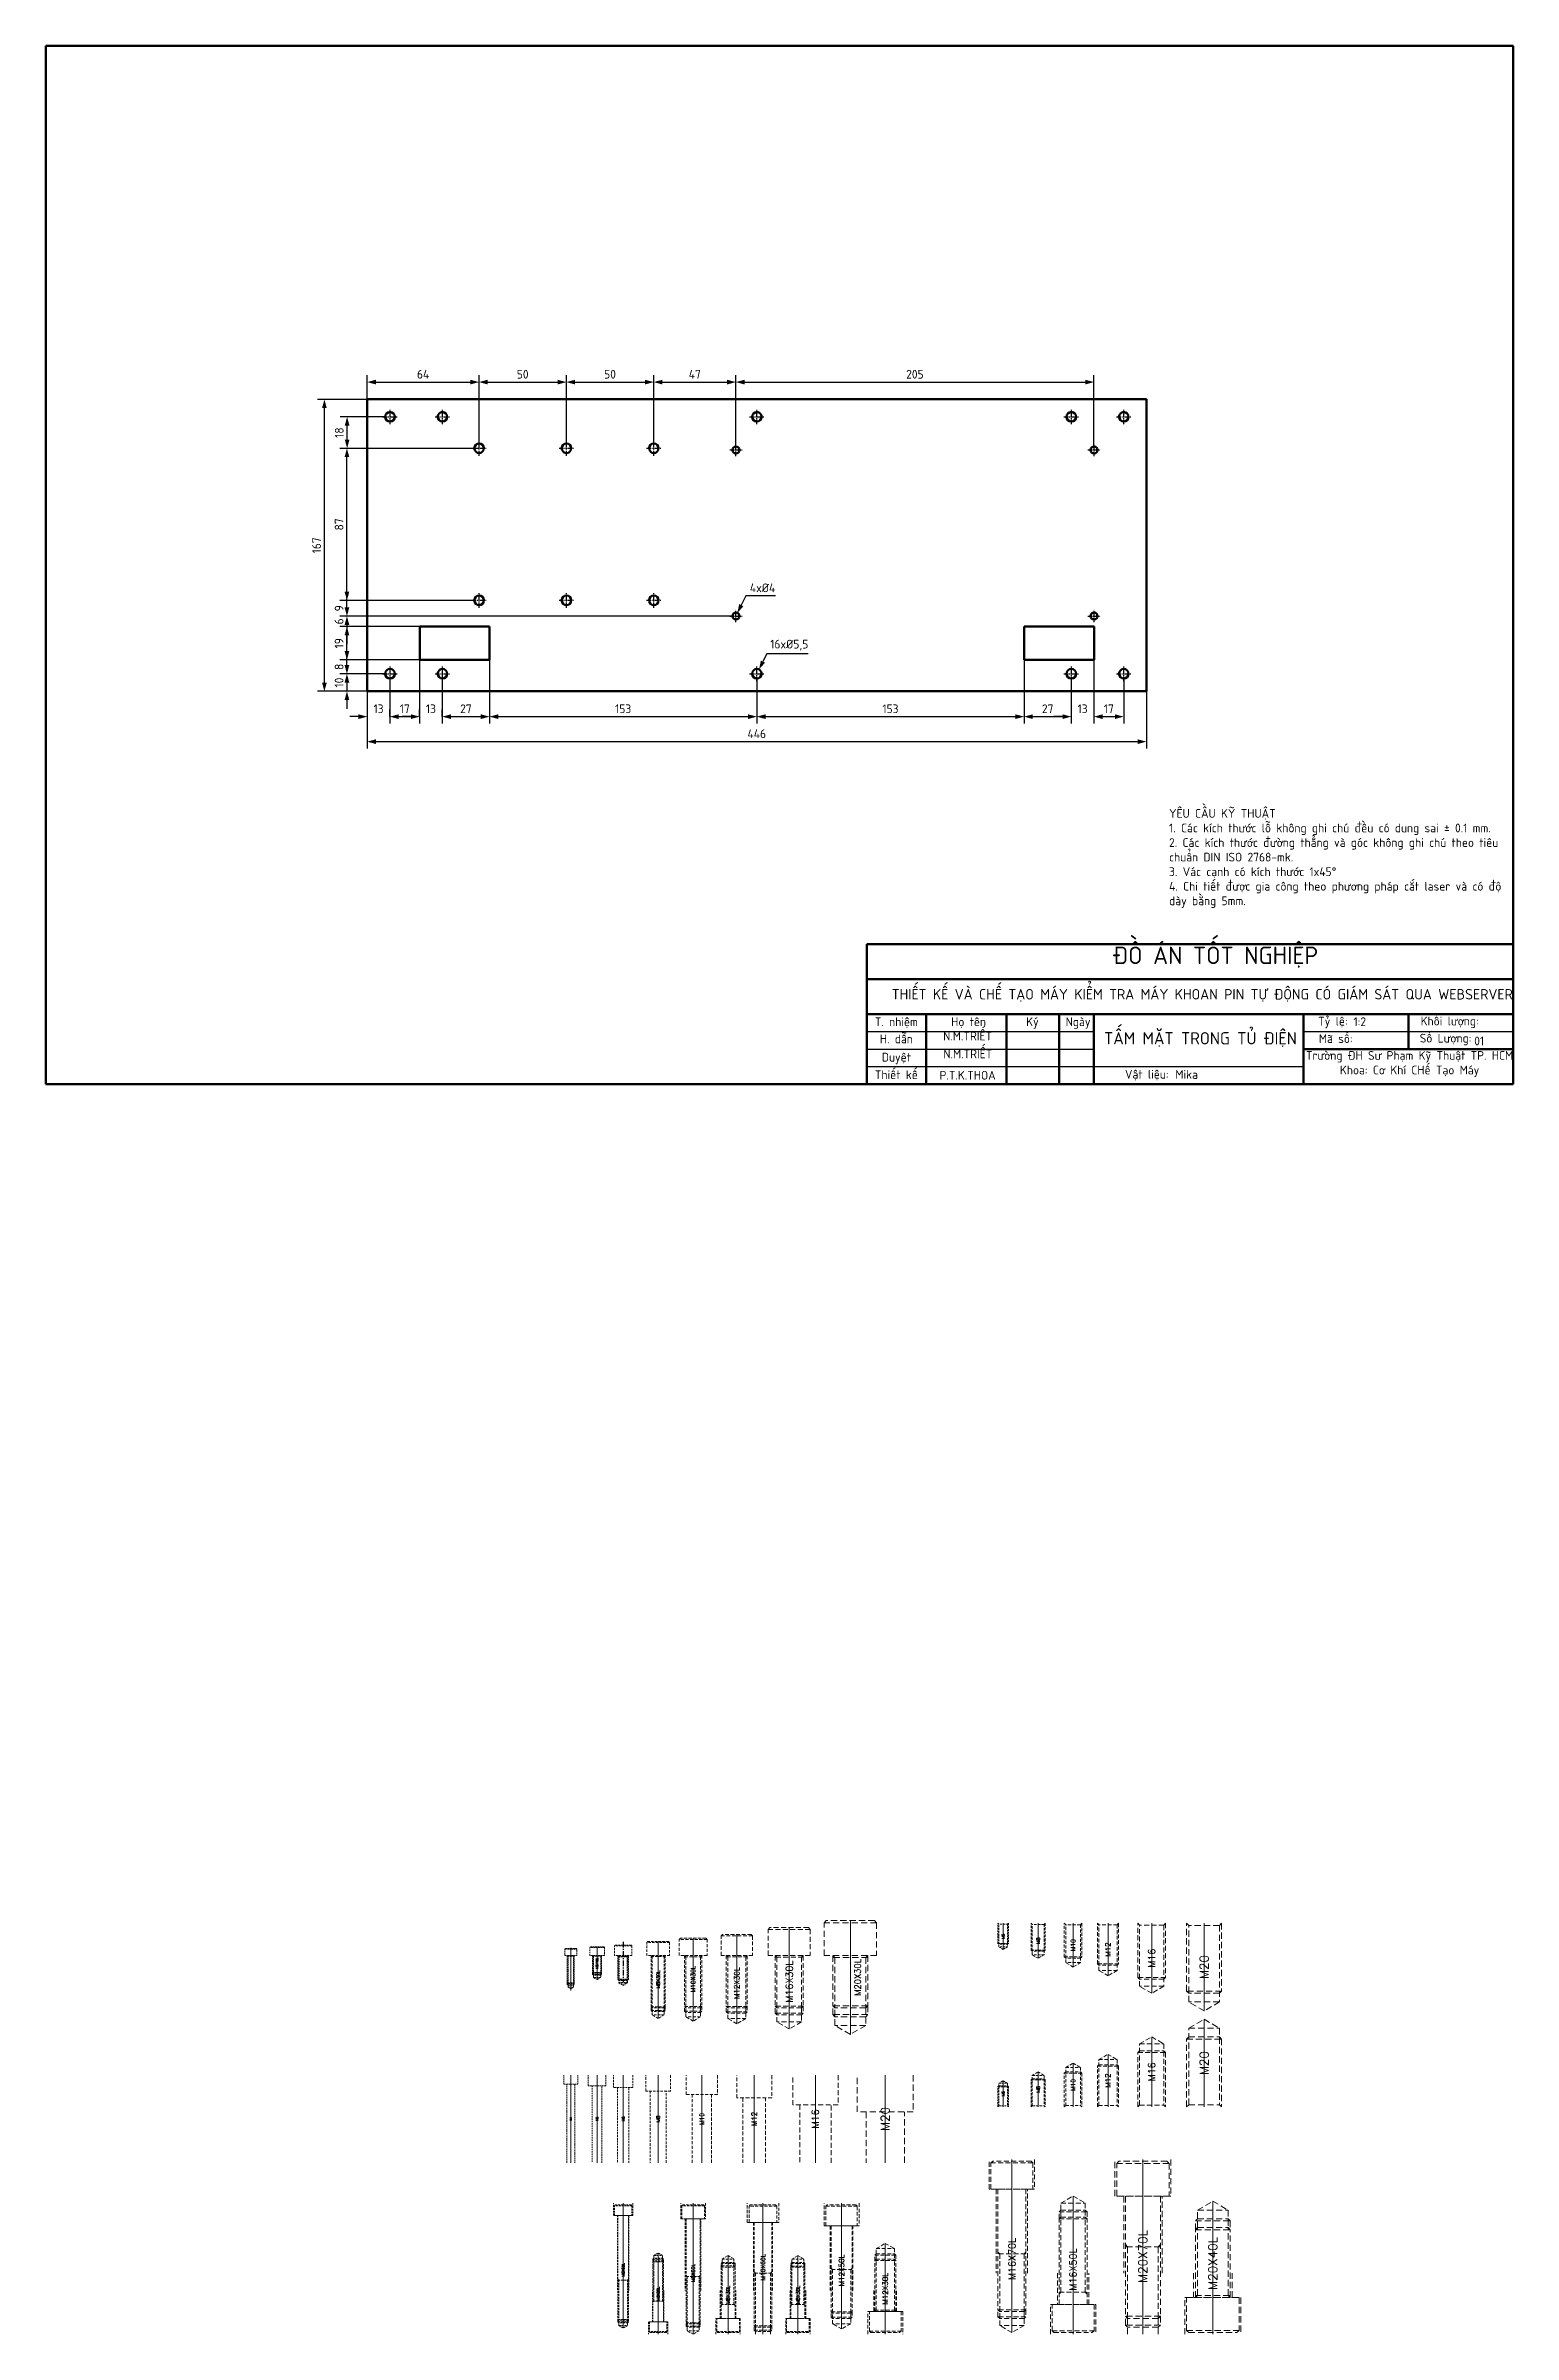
# Model space of a CAD drawing. Header units: millimetres. Extents: x 55 to 11032, y -227 to 3957.
# Drawn here: x 4911 to 5751, y -227 to 1082 of the extents above; entities that cross this region are included whole.
import ezdxf
from ezdxf.enums import TextEntityAlignment as Align

# ---------------------------------------------------------------- set-up
doc = ezdxf.new("R2010")
doc.units = ezdxf.units.MM
doc.header["$LTSCALE"] = 0.7
doc.header["$PDMODE"] = 35
doc.header["$PDSIZE"] = -4
for name, pattern in [('CENTER', [50.8, 31.75, -6.35, 6.35, -6.35]), ('CENTER2', [1.125, 0.75, -0.125, 0.125, -0.125]), ('HIDDEN', [9.525, 6.35, -3.175])]:
    doc.linetypes.add(name, pattern=pattern)
doc.layers.get('0').update_dxf_attribs({"color": 255})
for name, color, linetype, lineweight in [('AM_5', 10, 'Continuous', 25), ('AMC_Contour', 7, 'Continuous', 50), ('CON', 7, 'Continuous', 50), ('DIM', 94, 'Continuous', 25), ('KHUNGBV', 5, 'Continuous', 70), ('screw', 33, 'Continuous', 13), ('TEXT', 7, 'Continuous', 25)]:
    doc.layers.add(name, color=color, linetype=linetype, lineweight=lineweight)
doc.layers.add('DTAM', color=6, linetype='CENTER')
doc.styles.add('TCVN-7284', font='tcvn+7284-2003r.ttf')
doc.styles.add('TXT', font='txt.shx', dxfattribs={"bigfont": 'gbcbig.shx'})
doc.dimstyles.new('TCVN_ISO-25_RadiusDia', dxfattribs={"dimtxt": 2.5, "dimasz": 2.5, "dimexe": 2, "dimexo": 0, "dimgap": 1, "dimtad": 1, "dimtoh": 1, "dimtxsty": 'TCVN-7284', "dimblk": 'Arrow', "dimcen": 0, "dimclrd": 256, "dimclre": 256, "dimclrt": 256, "dimadec": 0, "dimazin": 0, "dimtfac": 1, "dimtofl": 0, "dimtmove": 1, "dimatfit": 0, "dimldrblk": 'Arrow', "dimfxl": 1, "dimlwd": -1, "dimlwe": -1, "dimarcsym": 0})

msp = doc.modelspace()

# ---------------------------------------------------------------- texts
at = {"ltscale": 0.7, "char_height": 5, "attachment_point": 1, "style": 'TCVN-7284'}
for s, width, insert in [('1:2', 9.00007, (5659.666, 526.372)), ('01', 9.00007, (5728.752, 515.366)), ('Mika', 42.25721, (5557.645, 496.186))]:
    msp.add_mtext_dynamic_manual_height_columns(s, width=width, gutter_width=25, heights=[0], dxfattribs=dict(at, insert=insert))
at = {"layer": 'AMC_Contour', "color": 255, "insert": (5516.885, 517.901), "char_height": 7, "attachment_point": 1, "style": 'TCVN-7284'}
msp.add_mtext_dynamic_manual_height_columns('TẤM MẶT TRONG TỦ ĐIỆN', width=111.01875, gutter_width=35, heights=[0], dxfattribs=at)
at = {"layer": 'TEXT', "ltscale": 0.7, "insert": (5554.097, 645.538), "char_height": 5, "attachment_point": 1, "style": 'TCVN-7284'}
msp.add_mtext_dynamic_manual_height_columns('YÊU CẦU KỸ THUẬT\\P1. Các kích thước lỗ không ghi chú đều có dung sai ± 0.1 mm. \\P2. Các kích thước đường thẳng và góc không ghi chú theo tiêu chuẩn DIN ISO 2768-mk.\\P3. Vác cạnh có kích thước 1x45°\\P4. Chi tiết được gia công theo phương pháp cắt laser và có độ dày bằng 5mm.', width=190.74104, gutter_width=3444.182, heights=[0], dxfattribs=at)

# ---------------------------------------------------------------- blocks, each defined once
blk = doc.blocks.new('KHUNG_A3')
at = {"layer": 'CON', "color": 8, "linetype": 'Continuous', "ltscale": 0.66}
for p, q in [((296.71, 84.61), (296.71, 44.61)), ((296.71, 84.61), (481.71, 84.61)), ((296.71, 74.61), (481.71, 74.61)), ((296.71, 64.61), (481.71, 64.61)), ((313.71, 64.61), (313.71, 44.61)), ((336.71, 64.61), (336.71, 44.61)), ((351.71, 64.61), (351.71, 44.61)), ((361.71, 64.61), (361.71, 44.61)), ((421.71, 44.61), (421.71, 64.61)), ((451.71, 54.61), (451.71, 64.61)), ((421.71, 54.61), (481.71, 54.61))]:
    blk.add_line(p, q, dxfattribs=at)
at = {"layer": 'DIM', "color": 8, "linetype": 'Continuous', "ltscale": 0.66}
for p, q in [((296.71, 59.61), (361.71, 59.61)), ((421.71, 59.61), (481.71, 59.61)), ((296.71, 54.61), (361.71, 54.61)), ((296.71, 49.61), (421.71, 49.61))]:
    blk.add_line(p, q, dxfattribs=at)
at = {"layer": 'KHUNGBV', "color": 8, "linetype": 'Continuous', "ltscale": 0.66}
for p, q in [((481.71, 341.61), (61.71, 341.61)), ((61.71, 341.61), (61.71, 44.61)), ((481.71, 44.61), (481.71, 341.61)), ((61.71, 44.61), (481.71, 44.61))]:
    blk.add_line(p, q, dxfattribs=at)
at = {"color": 255, "attachment_point": 1, "style": 'TCVN-7284'}
for s, width, insert, char_height in [('{\\W1.485708; }ĐỒ ÁN TỐT NGHIỆP', 65.6643, (362.61, 83.93), 5), ('\\pxqc;T. nhiệm', 16.8827, (296.71, 63.68), 2.5), ('\\pxqc;H. dẫn', 16.8827, (296.71, 58.76), 2.5), ('\\pxqc;N.M.TRIẾT', 16.8827, (317.11, 59.57), 2.5), ('{\\W2.460912; }Họ tên', 16.8827, (317.11, 63.68), 2.5), ('{\\W4.544245; }Ký', 16.8827, (335.42, 63.68), 2.5), ('{\\W1.017842; }Ngày', 9.8035, (352.08, 63.68), 2.5), ('\\pxqc;Tỷ lệ:', 9.8035, (425.19, 63.83), 2.5), ('{\\W0.286782; }Mã số:', 12.5818, (425.56, 58.85), 2.5), ('\\pxqc;Số Lượng:', 17.9691, (453.36, 58.98), 2.5), ('\\pxqc;Khối lượng:', 20.0073, (453.51, 63.88), 2.5), ('\\pxqc;Duyệt', 16.8827, (296.71, 53.54), 2.5), ('\\pxqc;N.M.TRIẾT', 16.8827, (317.16, 54.47), 2.5), ('{\\W0.981773; }Trường ĐH Sư Phạm Kỹ Thuật TP. HCM\\P{\\W7.398439; }Khoa: Cơ Khí CHế Tạo Máy ', 61.6953, (420.88, 54.04), 2.5), ('\\pxqc;Thiết kế', 16.8827, (296.71, 48.52), 2.5), ('\\pxqc;P.T.K.THOA', 16.8827, (317.11, 48.37), 2.5), ('\\pxi-3,l3,qc,t3;Vật liệu:', 59.8171, (346.92, 48.66), 2.5)]:
    blk.add_mtext_dynamic_manual_height_columns(s, width=width, gutter_width=88.6, heights=[0], dxfattribs=dict(at, insert=insert, char_height=char_height))
at = {"color": 255, "insert": (303.83, 71.79), "char_height": 3, "width": 178.521, "attachment_point": 1, "style": 'TCVN-7284'}
blk.add_mtext('THIẾT KẾ VÀ CHẾ TẠO MÁY KIỂM TRA MÁY KHOAN PIN TỰ ĐỘNG CÓ GIÁM SÁT QUA WEBSERVER\\P', dxfattribs=at)
blk = doc.blocks.new('*U680')
at = {"layer": 'AM_5', "color": 0, "linetype": 'CENTER2', "ltscale": 5, "transparency": 16777216}
for p, q in [((-4.25, 0), (-0.55, 0)), ((0, 0.55), (0, 4.25)), ((0.55, 0), (4.25, 0)), ((0, -4.25), (0, -0.55))]:
    blk.add_line(p, q, dxfattribs=at)
at = {"layer": 'AM_5', "color": 0, "linetype": 'Continuous', "ltscale": 5, "transparency": 16777216}
for p, q in [((-0.275, 0), (0.275, 0)), ((0, -0.275), (0, 0.275))]:
    blk.add_line(p, q, dxfattribs=at)
blk = doc.blocks.new('*U689')
at = {"layer": 'AM_5', "color": 0, "linetype": 'CENTER2', "ltscale": 5, "transparency": 16777216}
for p, q in [((-4.25, 0), (-0.55, 0)), ((0, 0.55), (0, 4.25)), ((0.55, 0), (4.25, 0)), ((0, -4.25), (0, -0.55))]:
    blk.add_line(p, q, dxfattribs=at)
at = {"layer": 'AM_5', "color": 0, "linetype": 'Continuous', "ltscale": 5, "transparency": 16777216}
for p, q in [((-0.275, 0), (0.275, 0)), ((0, -0.275), (0, 0.275))]:
    blk.add_line(p, q, dxfattribs=at)
blk = doc.blocks.new('*U690')
at = {"layer": 'AM_5', "color": 0, "linetype": 'CENTER2', "ltscale": 5, "transparency": 16777216}
for p, q in [((-4.25, 0), (-0.55, 0)), ((0, 0.55), (0, 4.25)), ((0.55, 0), (4.25, 0)), ((0, -4.25), (0, -0.55))]:
    blk.add_line(p, q, dxfattribs=at)
at = {"layer": 'AM_5', "color": 0, "linetype": 'Continuous', "ltscale": 5, "transparency": 16777216}
for p, q in [((-0.275, 0), (0.275, 0)), ((0, -0.275), (0, 0.275))]:
    blk.add_line(p, q, dxfattribs=at)
blk = doc.blocks.new('*U671')
at = {"layer": 'AM_5', "color": 0, "linetype": 'CENTER2', "ltscale": 5, "transparency": 16777216}
for p, q in [((-4.25, 0), (-0.55, 0)), ((0, 0.55), (0, 4.25)), ((0.55, 0), (4.25, 0)), ((0, -4.25), (0, -0.55))]:
    blk.add_line(p, q, dxfattribs=at)
at = {"layer": 'AM_5', "color": 0, "linetype": 'Continuous', "ltscale": 5, "transparency": 16777216}
for p, q in [((-0.275, 0), (0.275, 0)), ((0, -0.275), (0, 0.275))]:
    blk.add_line(p, q, dxfattribs=at)
blk = doc.blocks.new('*U672')
at = {"layer": 'AM_5', "color": 0, "linetype": 'CENTER2', "ltscale": 5, "transparency": 16777216}
for p, q in [((-4.25, 0), (-0.55, 0)), ((0, 0.55), (0, 4.25)), ((0.55, 0), (4.25, 0)), ((0, -4.25), (0, -0.55))]:
    blk.add_line(p, q, dxfattribs=at)
at = {"layer": 'AM_5', "color": 0, "linetype": 'Continuous', "ltscale": 5, "transparency": 16777216}
for p, q in [((-0.275, 0), (0.275, 0)), ((0, -0.275), (0, 0.275))]:
    blk.add_line(p, q, dxfattribs=at)
blk = doc.blocks.new('*U673')
at = {"layer": 'AM_5', "color": 0, "linetype": 'CENTER2', "ltscale": 5, "transparency": 16777216}
for p, q in [((-3.5, 0), (-0.4, 0)), ((0, 0.4), (0, 3.5)), ((0.4, 0), (3.5, 0)), ((0, -3.5), (0, -0.4))]:
    blk.add_line(p, q, dxfattribs=at)
at = {"layer": 'AM_5', "color": 0, "linetype": 'Continuous', "ltscale": 5, "transparency": 16777216}
for p, q in [((-0.2, 0), (0.2, 0)), ((0, -0.2), (0, 0.2))]:
    blk.add_line(p, q, dxfattribs=at)
blk = doc.blocks.new('*U674')
at = {"layer": 'AM_5', "color": 0, "linetype": 'CENTER2', "ltscale": 5, "transparency": 16777216}
for p, q in [((-4.25, 0), (-0.55, 0)), ((0, 0.55), (0, 4.25)), ((0.55, 0), (4.25, 0)), ((0, -4.25), (0, -0.55))]:
    blk.add_line(p, q, dxfattribs=at)
at = {"layer": 'AM_5', "color": 0, "linetype": 'Continuous', "ltscale": 5, "transparency": 16777216}
for p, q in [((-0.275, 0), (0.275, 0)), ((0, -0.275), (0, 0.275))]:
    blk.add_line(p, q, dxfattribs=at)
blk = doc.blocks.new('*U675')
at = {"layer": 'AM_5', "color": 0, "linetype": 'CENTER2', "ltscale": 5, "transparency": 16777216}
for p, q in [((-4.25, 0), (-0.55, 0)), ((0, 0.55), (0, 4.25)), ((0.55, 0), (4.25, 0)), ((0, -4.25), (0, -0.55))]:
    blk.add_line(p, q, dxfattribs=at)
at = {"layer": 'AM_5', "color": 0, "linetype": 'Continuous', "ltscale": 5, "transparency": 16777216}
for p, q in [((-0.275, 0), (0.275, 0)), ((0, -0.275), (0, 0.275))]:
    blk.add_line(p, q, dxfattribs=at)
blk = doc.blocks.new('*U676')
at = {"layer": 'AM_5', "color": 0, "linetype": 'CENTER2', "ltscale": 5, "transparency": 16777216}
for p, q in [((-4.25, 0), (-0.55, 0)), ((0, 0.55), (0, 4.25)), ((0.55, 0), (4.25, 0)), ((0, -4.25), (0, -0.55))]:
    blk.add_line(p, q, dxfattribs=at)
at = {"layer": 'AM_5', "color": 0, "linetype": 'Continuous', "ltscale": 5, "transparency": 16777216}
for p, q in [((-0.275, 0), (0.275, 0)), ((0, -0.275), (0, 0.275))]:
    blk.add_line(p, q, dxfattribs=at)
blk = doc.blocks.new('*U681')
at = {"layer": 'AM_5', "color": 0, "linetype": 'CENTER2', "ltscale": 5, "transparency": 16777216}
for p, q in [((-4.25, 0), (-0.55, 0)), ((0, 0.55), (0, 4.25)), ((0.55, 0), (4.25, 0)), ((0, -4.25), (0, -0.55))]:
    blk.add_line(p, q, dxfattribs=at)
at = {"layer": 'AM_5', "color": 0, "linetype": 'Continuous', "ltscale": 5, "transparency": 16777216}
for p, q in [((-0.275, 0), (0.275, 0)), ((0, -0.275), (0, 0.275))]:
    blk.add_line(p, q, dxfattribs=at)
blk = doc.blocks.new('*U682')
at = {"layer": 'AM_5', "color": 0, "linetype": 'CENTER2', "ltscale": 5, "transparency": 16777216}
for p, q in [((-3.5, 0), (-0.4, 0)), ((0, 0.4), (0, 3.5)), ((0.4, 0), (3.5, 0)), ((0, -3.5), (0, -0.4))]:
    blk.add_line(p, q, dxfattribs=at)
at = {"layer": 'AM_5', "color": 0, "linetype": 'Continuous', "ltscale": 5, "transparency": 16777216}
for p, q in [((-0.2, 0), (0.2, 0)), ((0, -0.2), (0, 0.2))]:
    blk.add_line(p, q, dxfattribs=at)
blk = doc.blocks.new('*U683')
at = {"layer": 'AM_5', "color": 0, "linetype": 'CENTER2', "ltscale": 5, "transparency": 16777216}
for p, q in [((-4.25, 0), (-0.55, 0)), ((0, 0.55), (0, 4.25)), ((0.55, 0), (4.25, 0)), ((0, -4.25), (0, -0.55))]:
    blk.add_line(p, q, dxfattribs=at)
at = {"layer": 'AM_5', "color": 0, "linetype": 'Continuous', "ltscale": 5, "transparency": 16777216}
for p, q in [((-0.275, 0), (0.275, 0)), ((0, -0.275), (0, 0.275))]:
    blk.add_line(p, q, dxfattribs=at)
blk = doc.blocks.new('*U684')
at = {"layer": 'AM_5', "color": 0, "linetype": 'CENTER2', "ltscale": 5, "transparency": 16777216}
for p, q in [((-4.25, 0), (-0.55, 0)), ((0, 0.55), (0, 4.25)), ((0.55, 0), (4.25, 0)), ((0, -4.25), (0, -0.55))]:
    blk.add_line(p, q, dxfattribs=at)
at = {"layer": 'AM_5', "color": 0, "linetype": 'Continuous', "ltscale": 5, "transparency": 16777216}
for p, q in [((-0.275, 0), (0.275, 0)), ((0, -0.275), (0, 0.275))]:
    blk.add_line(p, q, dxfattribs=at)
blk = doc.blocks.new('*U685')
at = {"layer": 'AM_5', "color": 0, "linetype": 'CENTER2', "ltscale": 5, "transparency": 16777216}
for p, q in [((-4.25, 0), (-0.55, 0)), ((0, 0.55), (0, 4.25)), ((0.55, 0), (4.25, 0)), ((0, -4.25), (0, -0.55))]:
    blk.add_line(p, q, dxfattribs=at)
at = {"layer": 'AM_5', "color": 0, "linetype": 'Continuous', "ltscale": 5, "transparency": 16777216}
for p, q in [((-0.275, 0), (0.275, 0)), ((0, -0.275), (0, 0.275))]:
    blk.add_line(p, q, dxfattribs=at)
blk = doc.blocks.new('*U686')
at = {"layer": 'AM_5', "color": 0, "linetype": 'CENTER2', "ltscale": 5, "transparency": 16777216}
for p, q in [((-3.5, 0), (-0.4, 0)), ((0, 0.4), (0, 3.5)), ((0.4, 0), (3.5, 0)), ((0, -3.5), (0, -0.4))]:
    blk.add_line(p, q, dxfattribs=at)
at = {"layer": 'AM_5', "color": 0, "linetype": 'Continuous', "ltscale": 5, "transparency": 16777216}
for p, q in [((-0.2, 0), (0.2, 0)), ((0, -0.2), (0, 0.2))]:
    blk.add_line(p, q, dxfattribs=at)
blk = doc.blocks.new('*U687')
at = {"layer": 'AM_5', "color": 0, "linetype": 'CENTER2', "ltscale": 5, "transparency": 16777216}
for p, q in [((-4.25, 0), (-0.55, 0)), ((0, 0.55), (0, 4.25)), ((0.55, 0), (4.25, 0)), ((0, -4.25), (0, -0.55))]:
    blk.add_line(p, q, dxfattribs=at)
at = {"layer": 'AM_5', "color": 0, "linetype": 'Continuous', "ltscale": 5, "transparency": 16777216}
for p, q in [((-0.275, 0), (0.275, 0)), ((0, -0.275), (0, 0.275))]:
    blk.add_line(p, q, dxfattribs=at)
blk = doc.blocks.new('*U688')
at = {"layer": 'AM_5', "color": 0, "linetype": 'CENTER2', "ltscale": 5, "transparency": 16777216}
for p, q in [((-4.25, 0), (-0.55, 0)), ((0, 0.55), (0, 4.25)), ((0.55, 0), (4.25, 0)), ((0, -4.25), (0, -0.55))]:
    blk.add_line(p, q, dxfattribs=at)
at = {"layer": 'AM_5', "color": 0, "linetype": 'Continuous', "ltscale": 5, "transparency": 16777216}
for p, q in [((-0.275, 0), (0.275, 0)), ((0, -0.275), (0, 0.275))]:
    blk.add_line(p, q, dxfattribs=at)
blk = doc.blocks.new('*U677')
at = {"layer": 'AM_5', "color": 0, "linetype": 'CENTER2', "ltscale": 5, "transparency": 16777216}
for p, q in [((-4.25, 0), (-0.55, 0)), ((0, 0.55), (0, 4.25)), ((0.55, 0), (4.25, 0)), ((0, -4.25), (0, -0.55))]:
    blk.add_line(p, q, dxfattribs=at)
at = {"layer": 'AM_5', "color": 0, "linetype": 'Continuous', "ltscale": 5, "transparency": 16777216}
for p, q in [((-0.275, 0), (0.275, 0)), ((0, -0.275), (0, 0.275))]:
    blk.add_line(p, q, dxfattribs=at)
blk = doc.blocks.new('*U678')
at = {"layer": 'AM_5', "color": 0, "linetype": 'CENTER2', "ltscale": 5, "transparency": 16777216}
for p, q in [((-4.25, 0), (-0.55, 0)), ((0, 0.55), (0, 4.25)), ((0.55, 0), (4.25, 0)), ((0, -4.25), (0, -0.55))]:
    blk.add_line(p, q, dxfattribs=at)
at = {"layer": 'AM_5', "color": 0, "linetype": 'Continuous', "ltscale": 5, "transparency": 16777216}
for p, q in [((-0.275, 0), (0.275, 0)), ((0, -0.275), (0, 0.275))]:
    blk.add_line(p, q, dxfattribs=at)
blk = doc.blocks.new('*U679')
at = {"layer": 'AM_5', "color": 0, "linetype": 'CENTER2', "ltscale": 5, "transparency": 16777216}
for p, q in [((-3.5, 0), (-0.4, 0)), ((0, 0.4), (0, 3.5)), ((0.4, 0), (3.5, 0)), ((0, -3.5), (0, -0.4))]:
    blk.add_line(p, q, dxfattribs=at)
at = {"layer": 'AM_5', "color": 0, "linetype": 'Continuous', "ltscale": 5, "transparency": 16777216}
for p, q in [((-0.2, 0), (0.2, 0)), ((0, -0.2), (0, 0.2))]:
    blk.add_line(p, q, dxfattribs=at)
blk = doc.blocks.new('TAM_TRONG1')
at = {"layer": 'CON'}
for p, q in [((6780, 785.3), (7226, 785.3)), ((6780, 618.3), (6780, 785.3)), ((7226, 785.3), (7226, 618.3)), ((6810, 655.3), (6850, 655.3)), ((6810, 636.3), (6810, 655.3)), ((6850, 655.3), (6850, 636.3)), ((7156, 655.3), (7196, 655.3)), ((7156, 636.3), (7156, 655.3)), ((7196, 655.3), (7196, 636.3)), ((6850, 636.3), (6810, 636.3)), ((7196, 636.3), (7156, 636.3)), ((7226, 618.3), (6780, 618.3))]:
    blk.add_line(p, q, dxfattribs=at)
for centre, radius in [((6793, 775.3), 2.75), ((6823, 775.3), 2.75), ((7003, 775.3), 2.75), ((7183, 775.3), 2.75), ((7213, 775.3), 2.75), ((6844, 757.3), 2.75), ((6894, 757.3), 2.75), ((6944, 757.3), 2.75), ((6991, 756.3), 2), ((7196, 756.3), 2), ((6844, 670.3), 2.75), ((6894, 670.3), 2.75), ((6944, 670.3), 2.75), ((6991, 661.3), 2), ((7196, 661.3), 2), ((6793, 628.3), 2.75), ((6823, 628.3), 2.75), ((7003, 628.3), 2.75), ((7183, 628.3), 2.75), ((7213, 628.3), 2.75)]:
    blk.add_circle(centre, radius, dxfattribs=at)
at = {"layer": 'AM_5', "linetype": 'CENTER2', "ltscale": 5}
for name, p in [('*U685', (6793, 775.3)), ('*U684', (6823, 775.3)), ('*U683', (7003, 775.3)), ('*U687', (7183, 775.3)), ('*U688', (7213, 775.3)), ('*U675', (6844, 757.3)), ('*U676', (6894, 757.3)), ('*U681', (6944, 757.3)), ('*U682', (6991, 756.3)), ('*U686', (7196, 756.3)), ('*U690', (6844, 670.3)), ('*U671', (6894, 670.3)), ('*U672', (6944, 670.3)), ('*U673', (6991, 661.3)), ('*U679', (7196, 661.3)), ('*U680', (6793, 628.3)), ('*U689', (6823, 628.3)), ('*U674', (7003, 628.3)), ('*U678', (7183, 628.3)), ('*U677', (7213, 628.3))]:
    blk.add_blockref(name, p, dxfattribs=at)
blk = doc.blocks.new('Arrow')
at = {"layer": 'DIM'}
blk.add_solid([(-1, 0.27), (-1, -0.27), (0, 0)], dxfattribs=at)
blk = doc.blocks.new('*D448')
at = {"layer": 'Defpoints', "color": 0, "ltscale": 0.2, "transparency": 16777216}
for p in [(5108.1, 720.9), (5125.1, 730.9), (5125.1, 698.4)]:
    blk.add_point(p, dxfattribs=at)
at = {"layer": 'DIM', "ltscale": 0.2, "transparency": 16777216}
for p, q in [((5108.1, 720.9), (5108.1, 694.4)), ((5125.1, 730.9), (5125.1, 694.4)), ((5113.1, 698.4), (5120.1, 698.4))]:
    blk.add_line(p, q, dxfattribs=at)
at = {"layer": 'DIM', "ltscale": 0.2, "transparency": 16777216, "xscale": 5.000000000000284, "yscale": 5.000000000000284, "zscale": 5.000000000000284, "rotation": 180}
blk.add_blockref('Arrow', (5108.1, 698.4), dxfattribs=at)
at = {"layer": 'DIM', "ltscale": 0.2, "transparency": 16777216, "xscale": 5.000000000000284, "yscale": 5.000000000000284, "zscale": 5.000000000000284}
blk.add_blockref('Arrow', (5125.1, 698.4), dxfattribs=at)
at = {"layer": 'DIM', "ltscale": 0.2, "transparency": 16777216, "insert": (5116.6, 702.9), "char_height": 5, "attachment_point": 5, "style": 'TCVN-7284'}
blk.add_mtext('17', dxfattribs=at)
blk = doc.blocks.new('*D449')
at = {"layer": 'Defpoints', "color": 0, "ltscale": 0.2, "transparency": 16777216}
for p in [(5138.1, 722.9), (5165.1, 730.9), (5165.1, 698.4)]:
    blk.add_point(p, dxfattribs=at)
at = {"layer": 'DIM', "ltscale": 0.2, "transparency": 16777216}
for p, q in [((5138.1, 722.9), (5138.1, 694.4)), ((5165.1, 730.9), (5165.1, 694.4)), ((5143.1, 698.4), (5160.1, 698.4))]:
    blk.add_line(p, q, dxfattribs=at)
at = {"layer": 'DIM', "ltscale": 0.2, "transparency": 16777216, "xscale": 5.000000000000284, "yscale": 5.000000000000284, "zscale": 5.000000000000284, "rotation": 180}
blk.add_blockref('Arrow', (5138.1, 698.4), dxfattribs=at)
at = {"layer": 'DIM', "ltscale": 0.2, "transparency": 16777216, "xscale": 5.000000000000284, "yscale": 5.000000000000284, "zscale": 5.000000000000284}
blk.add_blockref('Arrow', (5165.1, 698.4), dxfattribs=at)
at = {"layer": 'DIM', "ltscale": 0.2, "transparency": 16777216, "insert": (5151.6, 702.9), "char_height": 5, "attachment_point": 5, "style": 'TCVN-7284'}
blk.add_mtext('27', dxfattribs=at)
blk = doc.blocks.new('*D450')
at = {"layer": 'Defpoints', "color": 0, "ltscale": 0.2, "transparency": 16777216}
for p in [(5165.1, 730.9), (5318.1, 720.2), (5318.1, 698.4)]:
    blk.add_point(p, dxfattribs=at)
at = {"layer": 'DIM', "ltscale": 0.2, "transparency": 16777216}
for p, q in [((5165.1, 730.9), (5165.1, 694.4)), ((5318.1, 720.2), (5318.1, 694.4)), ((5170.1, 698.4), (5313.1, 698.4))]:
    blk.add_line(p, q, dxfattribs=at)
at = {"layer": 'DIM', "ltscale": 0.2, "transparency": 16777216, "xscale": 5.000000000000284, "yscale": 5.000000000000284, "zscale": 5.000000000000284, "rotation": 180}
blk.add_blockref('Arrow', (5165.1, 698.4), dxfattribs=at)
at = {"layer": 'DIM', "ltscale": 0.2, "transparency": 16777216, "xscale": 5.000000000000284, "yscale": 5.000000000000284, "zscale": 5.000000000000284}
blk.add_blockref('Arrow', (5318.1, 698.4), dxfattribs=at)
at = {"layer": 'DIM', "ltscale": 0.2, "transparency": 16777216, "insert": (5241.6, 702.9), "char_height": 5, "attachment_point": 5, "style": 'TCVN-7284'}
blk.add_mtext('153', dxfattribs=at)
blk = doc.blocks.new('*D451')
at = {"layer": 'Defpoints', "color": 0, "ltscale": 0.2, "transparency": 16777216}
for p in [(5318.1, 720.2), (5471.1, 730.9), (5471.1, 698.4)]:
    blk.add_point(p, dxfattribs=at)
at = {"layer": 'DIM', "ltscale": 0.2, "transparency": 16777216}
for p, q in [((5318.1, 720.2), (5318.1, 694.4)), ((5471.1, 730.9), (5471.1, 694.4)), ((5323.1, 698.4), (5466.1, 698.4))]:
    blk.add_line(p, q, dxfattribs=at)
at = {"layer": 'DIM', "ltscale": 0.2, "transparency": 16777216, "xscale": 5.000000000000284, "yscale": 5.000000000000284, "zscale": 5.000000000000284, "rotation": 180}
blk.add_blockref('Arrow', (5318.1, 698.4), dxfattribs=at)
at = {"layer": 'DIM', "ltscale": 0.2, "transparency": 16777216, "xscale": 5.000000000000284, "yscale": 5.000000000000284, "zscale": 5.000000000000284}
blk.add_blockref('Arrow', (5471.1, 698.4), dxfattribs=at)
at = {"layer": 'DIM', "ltscale": 0.2, "transparency": 16777216, "insert": (5394.6, 702.9), "char_height": 5, "attachment_point": 5, "style": 'TCVN-7284'}
blk.add_mtext('153', dxfattribs=at)
blk = doc.blocks.new('*D452')
at = {"layer": 'Defpoints', "color": 0, "ltscale": 0.2, "transparency": 16777216}
for p in [(5471.1, 730.9), (5498.1, 720.2), (5498.1, 698.4)]:
    blk.add_point(p, dxfattribs=at)
at = {"layer": 'DIM', "ltscale": 0.2, "transparency": 16777216}
for p, q in [((5471.1, 730.9), (5471.1, 694.4)), ((5498.1, 720.2), (5498.1, 694.4)), ((5476.1, 698.4), (5493.1, 698.4))]:
    blk.add_line(p, q, dxfattribs=at)
at = {"layer": 'DIM', "ltscale": 0.2, "transparency": 16777216, "xscale": 5.000000000000284, "yscale": 5.000000000000284, "zscale": 5.000000000000284, "rotation": 180}
blk.add_blockref('Arrow', (5471.1, 698.4), dxfattribs=at)
at = {"layer": 'DIM', "ltscale": 0.2, "transparency": 16777216, "xscale": 5.000000000000284, "yscale": 5.000000000000284, "zscale": 5.000000000000284}
blk.add_blockref('Arrow', (5498.1, 698.4), dxfattribs=at)
at = {"layer": 'DIM', "ltscale": 0.2, "transparency": 16777216, "insert": (5484.6, 702.9), "char_height": 5, "attachment_point": 5, "style": 'TCVN-7284'}
blk.add_mtext('27', dxfattribs=at)
blk = doc.blocks.new('*D453')
at = {"layer": 'Defpoints', "color": 0, "ltscale": 0.2, "transparency": 16777216}
for p in [(5498.1, 720.2), (5511.1, 730.9), (5511.1, 698.4)]:
    blk.add_point(p, dxfattribs=at)
at = {"layer": 'DIM', "ltscale": 0.2, "transparency": 16777216}
for p, q in [((5498.1, 720.2), (5498.1, 694.4)), ((5511.1, 730.9), (5511.1, 694.4)), ((5493.1, 698.4), (5488.1, 698.4)), ((5516.1, 698.4), (5521.1, 698.4))]:
    blk.add_line(p, q, dxfattribs=at)
at = {"layer": 'DIM', "ltscale": 0.2, "transparency": 16777216, "xscale": 5.000000000000284, "yscale": 5.000000000000284, "zscale": 5.000000000000284}
blk.add_blockref('Arrow', (5498.1, 698.4), dxfattribs=at)
at = {"layer": 'DIM', "ltscale": 0.2, "transparency": 16777216, "xscale": 5.000000000000284, "yscale": 5.000000000000284, "zscale": 5.000000000000284, "rotation": 180}
blk.add_blockref('Arrow', (5511.1, 698.4), dxfattribs=at)
at = {"layer": 'DIM', "ltscale": 0.2, "transparency": 16777216, "insert": (5504.6, 702.9), "char_height": 5, "attachment_point": 5, "style": 'TCVN-7284'}
blk.add_mtext('13', dxfattribs=at)
blk = doc.blocks.new('*D454')
at = {"layer": 'Defpoints', "color": 0, "ltscale": 0.2, "transparency": 16777216}
for p in [(5511.1, 730.9), (5528.1, 720.2), (5528.1, 698.4)]:
    blk.add_point(p, dxfattribs=at)
at = {"layer": 'DIM', "ltscale": 0.2, "transparency": 16777216}
for p, q in [((5511.1, 730.9), (5511.1, 694.4)), ((5528.1, 720.2), (5528.1, 694.4)), ((5516.1, 698.4), (5523.1, 698.4))]:
    blk.add_line(p, q, dxfattribs=at)
at = {"layer": 'DIM', "ltscale": 0.2, "transparency": 16777216, "xscale": 5.000000000000284, "yscale": 5.000000000000284, "zscale": 5.000000000000284, "rotation": 180}
blk.add_blockref('Arrow', (5511.1, 698.4), dxfattribs=at)
at = {"layer": 'DIM', "ltscale": 0.2, "transparency": 16777216, "xscale": 5.000000000000284, "yscale": 5.000000000000284, "zscale": 5.000000000000284}
blk.add_blockref('Arrow', (5528.1, 698.4), dxfattribs=at)
at = {"layer": 'DIM', "ltscale": 0.2, "transparency": 16777216, "insert": (5519.6, 702.9), "char_height": 5, "attachment_point": 5, "style": 'TCVN-7284'}
blk.add_mtext('17', dxfattribs=at)
blk = doc.blocks.new('*D455')
at = {"layer": 'Defpoints', "color": 0, "ltscale": 0.2, "transparency": 16777216}
for p in [(5095.1, 712.9), (5541.1, 712.9), (5541.1, 684.1)]:
    blk.add_point(p, dxfattribs=at)
at = {"layer": 'DIM', "ltscale": 0.2, "transparency": 16777216}
for p, q in [((5095.1, 712.9), (5095.1, 680.1)), ((5541.1, 712.9), (5541.1, 680.1)), ((5100.1, 684.1), (5536.1, 684.1))]:
    blk.add_line(p, q, dxfattribs=at)
at = {"layer": 'DIM', "ltscale": 0.2, "transparency": 16777216, "xscale": 5.000000000000284, "yscale": 5.000000000000284, "zscale": 5.000000000000284, "rotation": 180}
blk.add_blockref('Arrow', (5095.1, 684.1), dxfattribs=at)
at = {"layer": 'DIM', "ltscale": 0.2, "transparency": 16777216, "xscale": 5.000000000000284, "yscale": 5.000000000000284, "zscale": 5.000000000000284}
blk.add_blockref('Arrow', (5541.1, 684.1), dxfattribs=at)
at = {"layer": 'DIM', "ltscale": 0.2, "transparency": 16777216, "insert": (5318.1, 688.6), "char_height": 5, "attachment_point": 5, "style": 'TCVN-7284'}
blk.add_mtext('446', dxfattribs=at)
blk = doc.blocks.new('*D456')
at = {"layer": 'Defpoints', "color": 0, "ltscale": 0.2, "transparency": 16777216}
for p in [(5083.5, 722.9), (5106.1, 722.9), (5095.1, 712.9)]:
    blk.add_point(p, dxfattribs=at)
at = {"layer": 'DIM', "ltscale": 0.2, "transparency": 16777216}
for p, q in [((5106.1, 722.9), (5079.5, 722.9)), ((5083.5, 727.9), (5083.5, 732.9)), ((5095.1, 712.9), (5079.5, 712.9)), ((5083.5, 707.9), (5083.5, 702.9))]:
    blk.add_line(p, q, dxfattribs=at)
at = {"layer": 'DIM', "ltscale": 0.2, "transparency": 16777216, "xscale": 5.000000000000284, "yscale": 5.000000000000284, "zscale": 5.000000000000284}
for p, rotation in [((5083.5, 722.9), 270), ((5083.5, 712.9), 90)]:
    blk.add_blockref('Arrow', p, dxfattribs=dict(at, rotation=rotation))
at = {"layer": 'DIM', "ltscale": 0.2, "transparency": 16777216, "insert": (5079, 717.9), "char_height": 5, "attachment_point": 5, "rotation": 90, "style": 'TCVN-7284'}
blk.add_mtext('10', dxfattribs=at)
blk = doc.blocks.new('*D457')
at = {"layer": 'Defpoints', "color": 0, "ltscale": 0.2, "transparency": 16777216}
for p in [(5083.5, 730.9), (5106.1, 722.9), (5125.1, 730.9)]:
    blk.add_point(p, dxfattribs=at)
at = {"layer": 'DIM', "ltscale": 0.2, "transparency": 16777216}
for p, q in [((5083.5, 735.9), (5083.5, 740.9)), ((5125.1, 730.9), (5079.5, 730.9)), ((5106.1, 722.9), (5079.5, 722.9)), ((5083.5, 717.9), (5083.5, 712.9))]:
    blk.add_line(p, q, dxfattribs=at)
at = {"layer": 'DIM', "ltscale": 0.2, "transparency": 16777216, "xscale": 5.000000000000284, "yscale": 5.000000000000284, "zscale": 5.000000000000284}
for p, rotation in [((5083.5, 730.9), 270), ((5083.5, 722.9), 90)]:
    blk.add_blockref('Arrow', p, dxfattribs=dict(at, rotation=rotation))
at = {"layer": 'DIM', "ltscale": 0.2, "transparency": 16777216, "insert": (5079, 726.9), "char_height": 5, "attachment_point": 5, "rotation": 90, "style": 'TCVN-7284'}
blk.add_mtext('8', dxfattribs=at)
blk = doc.blocks.new('*D458')
at = {"layer": 'Defpoints', "color": 0, "ltscale": 0.2, "transparency": 16777216}
for p in [(5083.5, 749.9), (5125.1, 749.9), (5125.1, 730.9)]:
    blk.add_point(p, dxfattribs=at)
at = {"layer": 'DIM', "ltscale": 0.2, "transparency": 16777216}
for p, q in [((5125.1, 749.9), (5079.5, 749.9)), ((5083.5, 735.9), (5083.5, 744.9)), ((5125.1, 730.9), (5079.5, 730.9))]:
    blk.add_line(p, q, dxfattribs=at)
at = {"layer": 'DIM', "ltscale": 0.2, "transparency": 16777216, "xscale": 5.000000000000284, "yscale": 5.000000000000284, "zscale": 5.000000000000284}
for p, rotation in [((5083.5, 749.9), 90), ((5083.5, 730.9), 270)]:
    blk.add_blockref('Arrow', p, dxfattribs=dict(at, rotation=rotation))
at = {"layer": 'DIM', "ltscale": 0.2, "transparency": 16777216, "insert": (5079, 740.4), "char_height": 5, "attachment_point": 5, "rotation": 90, "style": 'TCVN-7284'}
blk.add_mtext('19', dxfattribs=at)
blk = doc.blocks.new('*D459')
at = {"layer": 'Defpoints', "color": 0, "ltscale": 0.2, "transparency": 16777216}
for p in [(5083.5, 755.9), (5125.1, 749.9), (5304.1, 755.9)]:
    blk.add_point(p, dxfattribs=at)
at = {"layer": 'DIM', "ltscale": 0.2, "transparency": 16777216}
for p, q in [((5083.5, 760.9), (5083.5, 765.9)), ((5304.1, 755.9), (5079.5, 755.9)), ((5125.1, 749.9), (5079.5, 749.9)), ((5083.5, 744.9), (5083.5, 739.9))]:
    blk.add_line(p, q, dxfattribs=at)
at = {"layer": 'DIM', "ltscale": 0.2, "transparency": 16777216, "xscale": 5.000000000000284, "yscale": 5.000000000000284, "zscale": 5.000000000000284}
for p, rotation in [((5083.5, 755.9), 270), ((5083.5, 749.9), 90)]:
    blk.add_blockref('Arrow', p, dxfattribs=dict(at, rotation=rotation))
at = {"layer": 'DIM', "ltscale": 0.2, "transparency": 16777216, "insert": (5079, 752.9), "char_height": 5, "attachment_point": 5, "rotation": 90, "style": 'TCVN-7284'}
blk.add_mtext('6', dxfattribs=at)
blk = doc.blocks.new('*D460')
at = {"layer": 'Defpoints', "color": 0, "ltscale": 0.2, "transparency": 16777216}
for p in [(5083.5, 764.9), (5156.4, 764.9), (5304.1, 755.9)]:
    blk.add_point(p, dxfattribs=at)
at = {"layer": 'DIM', "ltscale": 0.2, "transparency": 16777216}
for p, q in [((5083.5, 769.9), (5083.5, 774.9)), ((5156.4, 764.9), (5079.5, 764.9)), ((5304.1, 755.9), (5079.5, 755.9)), ((5083.5, 750.9), (5083.5, 745.9))]:
    blk.add_line(p, q, dxfattribs=at)
at = {"layer": 'DIM', "ltscale": 0.2, "transparency": 16777216, "xscale": 5.000000000000284, "yscale": 5.000000000000284, "zscale": 5.000000000000284}
for p, rotation in [((5083.5, 764.9), 270), ((5083.5, 755.9), 90)]:
    blk.add_blockref('Arrow', p, dxfattribs=dict(at, rotation=rotation))
at = {"layer": 'DIM', "ltscale": 0.2, "transparency": 16777216, "insert": (5079, 760.4), "char_height": 5, "attachment_point": 5, "rotation": 90, "style": 'TCVN-7284'}
blk.add_mtext('9', dxfattribs=at)
blk = doc.blocks.new('*D461')
at = {"layer": 'Defpoints', "color": 0, "ltscale": 0.2, "transparency": 16777216}
for p in [(5083.5, 851.9), (5159.1, 851.9), (5156.4, 764.9)]:
    blk.add_point(p, dxfattribs=at)
at = {"layer": 'DIM', "ltscale": 0.2, "transparency": 16777216}
for p, q in [((5159.1, 851.9), (5079.5, 851.9)), ((5083.5, 769.9), (5083.5, 846.9)), ((5156.4, 764.9), (5079.5, 764.9))]:
    blk.add_line(p, q, dxfattribs=at)
at = {"layer": 'DIM', "ltscale": 0.2, "transparency": 16777216, "xscale": 5.000000000000284, "yscale": 5.000000000000284, "zscale": 5.000000000000284}
for p, rotation in [((5083.5, 851.9), 90), ((5083.5, 764.9), 270)]:
    blk.add_blockref('Arrow', p, dxfattribs=dict(at, rotation=rotation))
at = {"layer": 'DIM', "ltscale": 0.2, "transparency": 16777216, "insert": (5079, 808.4), "char_height": 5, "attachment_point": 5, "rotation": 90, "style": 'TCVN-7284'}
blk.add_mtext('87', dxfattribs=at)
blk = doc.blocks.new('*D462')
at = {"layer": 'Defpoints', "color": 0, "ltscale": 0.2, "transparency": 16777216}
for p in [(5083.6, 869.9), (5105.4, 869.9), (5159.1, 851.9)]:
    blk.add_point(p, dxfattribs=at)
at = {"layer": 'DIM', "ltscale": 0.2, "transparency": 16777216}
for p, q in [((5105.4, 869.9), (5079.6, 869.9)), ((5083.6, 856.9), (5083.6, 864.9)), ((5159.1, 851.9), (5079.6, 851.9))]:
    blk.add_line(p, q, dxfattribs=at)
at = {"layer": 'DIM', "ltscale": 0.2, "transparency": 16777216, "xscale": 5.000000000000284, "yscale": 5.000000000000284, "zscale": 5.000000000000284}
for p, rotation in [((5083.6, 869.9), 90), ((5083.6, 851.9), 270)]:
    blk.add_blockref('Arrow', p, dxfattribs=dict(at, rotation=rotation))
at = {"layer": 'DIM', "ltscale": 0.2, "transparency": 16777216, "insert": (5079.1, 860.9), "char_height": 5, "attachment_point": 5, "rotation": 90, "style": 'TCVN-7284'}
blk.add_mtext('18', dxfattribs=at)
blk = doc.blocks.new('*D463')
at = {"layer": 'Defpoints', "color": 0, "ltscale": 0.2, "transparency": 16777216}
for p in [(5070.6, 879.9), (5095.1, 879.9), (5095.1, 712.9)]:
    blk.add_point(p, dxfattribs=at)
at = {"layer": 'DIM', "ltscale": 0.2, "transparency": 16777216}
for p, q in [((5095.1, 879.9), (5066.6, 879.9)), ((5070.6, 717.9), (5070.6, 874.9)), ((5095.1, 712.9), (5066.6, 712.9))]:
    blk.add_line(p, q, dxfattribs=at)
at = {"layer": 'DIM', "ltscale": 0.2, "transparency": 16777216, "xscale": 5.000000000000284, "yscale": 5.000000000000284, "zscale": 5.000000000000284}
for p, rotation in [((5070.6, 879.9), 90), ((5070.6, 712.9), 270)]:
    blk.add_blockref('Arrow', p, dxfattribs=dict(at, rotation=rotation))
at = {"layer": 'DIM', "ltscale": 0.2, "transparency": 16777216, "insert": (5066.1, 796.4), "char_height": 5, "attachment_point": 5, "rotation": 90, "style": 'TCVN-7284'}
blk.add_mtext('167', dxfattribs=at)
blk = doc.blocks.new('*D464')
at = {"layer": 'Defpoints', "color": 0, "ltscale": 0.2, "transparency": 16777216}
for p in [(5095.1, 879.9), (5159.1, 889.8), (5159.1, 851.9)]:
    blk.add_point(p, dxfattribs=at)
at = {"layer": 'DIM', "ltscale": 0.2, "transparency": 16777216}
for p, q in [((5095.1, 879.9), (5095.1, 893.8)), ((5159.1, 851.9), (5159.1, 893.8)), ((5100.1, 889.8), (5154.1, 889.8))]:
    blk.add_line(p, q, dxfattribs=at)
at = {"layer": 'DIM', "ltscale": 0.2, "transparency": 16777216, "xscale": 5.000000000000284, "yscale": 5.000000000000284, "zscale": 5.000000000000284, "rotation": 180}
blk.add_blockref('Arrow', (5095.1, 889.8), dxfattribs=at)
at = {"layer": 'DIM', "ltscale": 0.2, "transparency": 16777216, "xscale": 5.000000000000284, "yscale": 5.000000000000284, "zscale": 5.000000000000284}
blk.add_blockref('Arrow', (5159.1, 889.8), dxfattribs=at)
at = {"layer": 'DIM', "ltscale": 0.2, "transparency": 16777216, "insert": (5127.1, 894.3), "char_height": 5, "attachment_point": 5, "style": 'TCVN-7284'}
blk.add_mtext('64', dxfattribs=at)
blk = doc.blocks.new('*D465')
at = {"layer": 'Defpoints', "color": 0, "ltscale": 0.2, "transparency": 16777216}
for p in [(5209.1, 889.8), (5159.1, 851.9), (5209.1, 854.7)]:
    blk.add_point(p, dxfattribs=at)
at = {"layer": 'DIM', "ltscale": 0.2, "transparency": 16777216}
for p, q in [((5159.1, 851.9), (5159.1, 893.8)), ((5209.1, 854.7), (5209.1, 893.8)), ((5164.1, 889.8), (5204.1, 889.8))]:
    blk.add_line(p, q, dxfattribs=at)
at = {"layer": 'DIM', "ltscale": 0.2, "transparency": 16777216, "xscale": 5.000000000000284, "yscale": 5.000000000000284, "zscale": 5.000000000000284, "rotation": 180}
blk.add_blockref('Arrow', (5159.1, 889.8), dxfattribs=at)
at = {"layer": 'DIM', "ltscale": 0.2, "transparency": 16777216, "xscale": 5.000000000000284, "yscale": 5.000000000000284, "zscale": 5.000000000000284}
blk.add_blockref('Arrow', (5209.1, 889.8), dxfattribs=at)
at = {"layer": 'DIM', "ltscale": 0.2, "transparency": 16777216, "insert": (5184.1, 894.3), "char_height": 5, "attachment_point": 5, "style": 'TCVN-7284'}
blk.add_mtext('50', dxfattribs=at)
blk = doc.blocks.new('*D466')
at = {"layer": 'Defpoints', "color": 0, "ltscale": 0.2, "transparency": 16777216}
for p in [(5259.1, 889.8), (5209.1, 854.7), (5259.1, 854.7)]:
    blk.add_point(p, dxfattribs=at)
at = {"layer": 'DIM', "ltscale": 0.2, "transparency": 16777216}
for p, q in [((5209.1, 854.7), (5209.1, 893.8)), ((5259.1, 854.7), (5259.1, 893.8)), ((5214.1, 889.8), (5254.1, 889.8))]:
    blk.add_line(p, q, dxfattribs=at)
at = {"layer": 'DIM', "ltscale": 0.2, "transparency": 16777216, "xscale": 5.000000000000284, "yscale": 5.000000000000284, "zscale": 5.000000000000284, "rotation": 180}
blk.add_blockref('Arrow', (5209.1, 889.8), dxfattribs=at)
at = {"layer": 'DIM', "ltscale": 0.2, "transparency": 16777216, "xscale": 5.000000000000284, "yscale": 5.000000000000284, "zscale": 5.000000000000284}
blk.add_blockref('Arrow', (5259.1, 889.8), dxfattribs=at)
at = {"layer": 'DIM', "ltscale": 0.2, "transparency": 16777216, "insert": (5234.1, 894.3), "char_height": 5, "attachment_point": 5, "style": 'TCVN-7284'}
blk.add_mtext('50', dxfattribs=at)
blk = doc.blocks.new('*D467')
at = {"layer": 'Defpoints', "color": 0, "ltscale": 0.2, "transparency": 16777216}
for p in [(5306.1, 889.8), (5259.1, 854.7), (5306.1, 852.9)]:
    blk.add_point(p, dxfattribs=at)
at = {"layer": 'DIM', "ltscale": 0.2, "transparency": 16777216}
for p, q in [((5259.1, 854.7), (5259.1, 893.8)), ((5306.1, 852.9), (5306.1, 893.8)), ((5264.1, 889.8), (5301.1, 889.8))]:
    blk.add_line(p, q, dxfattribs=at)
at = {"layer": 'DIM', "ltscale": 0.2, "transparency": 16777216, "xscale": 5.000000000000284, "yscale": 5.000000000000284, "zscale": 5.000000000000284, "rotation": 180}
blk.add_blockref('Arrow', (5259.1, 889.8), dxfattribs=at)
at = {"layer": 'DIM', "ltscale": 0.2, "transparency": 16777216, "xscale": 5.000000000000284, "yscale": 5.000000000000284, "zscale": 5.000000000000284}
blk.add_blockref('Arrow', (5306.1, 889.8), dxfattribs=at)
at = {"layer": 'DIM', "ltscale": 0.2, "transparency": 16777216, "insert": (5282.6, 894.3), "char_height": 5, "attachment_point": 5, "style": 'TCVN-7284'}
blk.add_mtext('47', dxfattribs=at)
blk = doc.blocks.new('*D468')
at = {"layer": 'Defpoints', "color": 0, "ltscale": 0.2, "transparency": 16777216}
for p in [(5511.1, 889.8), (5306.1, 852.9), (5511.1, 852.9)]:
    blk.add_point(p, dxfattribs=at)
at = {"layer": 'DIM', "ltscale": 0.2, "transparency": 16777216}
for p, q in [((5306.1, 852.9), (5306.1, 893.8)), ((5511.1, 852.9), (5511.1, 893.8)), ((5311.1, 889.8), (5506.1, 889.8))]:
    blk.add_line(p, q, dxfattribs=at)
at = {"layer": 'DIM', "ltscale": 0.2, "transparency": 16777216, "xscale": 5.000000000000284, "yscale": 5.000000000000284, "zscale": 5.000000000000284, "rotation": 180}
blk.add_blockref('Arrow', (5306.1, 889.8), dxfattribs=at)
at = {"layer": 'DIM', "ltscale": 0.2, "transparency": 16777216, "xscale": 5.000000000000284, "yscale": 5.000000000000284, "zscale": 5.000000000000284}
blk.add_blockref('Arrow', (5511.1, 889.8), dxfattribs=at)
at = {"layer": 'DIM', "ltscale": 0.2, "transparency": 16777216, "insert": (5408.6, 894.3), "char_height": 5, "attachment_point": 5, "style": 'TCVN-7284'}
blk.add_mtext('205', dxfattribs=at)
blk = doc.blocks.new('*D669')
at = {"layer": 'Defpoints', "color": 0, "ltscale": 0.2, "transparency": 16777216}
for p in [(5305.3, 754.1), (5307, 757.7)]:
    blk.add_point(p, dxfattribs=at)
at = {"layer": 'DIM', "ltscale": 0.2, "transparency": 16777216}
for p, q in [((5311.9, 767.6), (5309.2, 762.2)), ((5328.9, 767.6), (5311.9, 767.6))]:
    blk.add_line(p, q, dxfattribs=at)
at = {"layer": 'DIM', "ltscale": 0.2, "transparency": 16777216, "xscale": 5.000000000000284, "yscale": 5.000000000000284, "zscale": 5.000000000000284, "rotation": 243.8374837816362}
blk.add_blockref('Arrow', (5307, 757.7), dxfattribs=at)
at = {"layer": 'DIM', "ltscale": 0.2, "transparency": 16777216, "insert": (5321.4, 772.1), "char_height": 5, "attachment_point": 5, "style": 'TCVN-7284'}
blk.add_mtext('4x%%C4', dxfattribs=at)
blk = doc.blocks.new('*D670')
at = {"layer": 'Defpoints', "color": 0, "ltscale": 0.2, "transparency": 16777216}
for p in [(5316.9, 720.5), (5319.4, 725.4)]:
    blk.add_point(p, dxfattribs=at)
at = {"layer": 'DIM', "ltscale": 0.2, "transparency": 16777216}
for p, q in [((5323.8, 734.3), (5321.6, 729.9)), ((5347.5, 734.3), (5323.8, 734.3))]:
    blk.add_line(p, q, dxfattribs=at)
at = {"layer": 'DIM', "ltscale": 0.2, "transparency": 16777216, "xscale": 5.000000000000284, "yscale": 5.000000000000284, "zscale": 5.000000000000284, "rotation": 243.6635939054055}
blk.add_blockref('Arrow', (5319.4, 725.4), dxfattribs=at)
at = {"layer": 'DIM', "ltscale": 0.2, "transparency": 16777216, "insert": (5336.7, 739.3), "char_height": 5, "attachment_point": 5, "style": 'TCVN-7284'}
blk.add_mtext('16x%%C5,5', dxfattribs=at)
blk = doc.blocks.new('*D830')
at = {"layer": 'Defpoints', "color": 0, "ltscale": 0.2, "transparency": 16777216}
for p in [(5095.1, 712.9), (5108.1, 698.4), (5108.1, 698.4)]:
    blk.add_point(p, dxfattribs=at)
at = {"layer": 'DIM', "ltscale": 0.2, "transparency": 16777216}
for p, q in [((5095.1, 712.9), (5095.1, 694.4)), ((5090.1, 698.4), (5085.1, 698.4)), ((5108.1, 698.4), (5108.1, 702.4)), ((5113.1, 698.4), (5118.1, 698.4))]:
    blk.add_line(p, q, dxfattribs=at)
at = {"layer": 'DIM', "ltscale": 0.2, "transparency": 16777216, "xscale": 5.000000000000284, "yscale": 5.000000000000284, "zscale": 5.000000000000284}
blk.add_blockref('Arrow', (5095.1, 698.4), dxfattribs=at)
at = {"layer": 'DIM', "ltscale": 0.2, "transparency": 16777216, "xscale": 5.000000000000284, "yscale": 5.000000000000284, "zscale": 5.000000000000284, "rotation": 180}
blk.add_blockref('Arrow', (5108.1, 698.4), dxfattribs=at)
at = {"layer": 'DIM', "ltscale": 0.2, "transparency": 16777216, "insert": (5101.6, 702.9), "char_height": 5, "attachment_point": 5, "style": 'TCVN-7284'}
blk.add_mtext('13', dxfattribs=at)
blk = doc.blocks.new('*D831')
at = {"layer": 'Defpoints', "color": 0, "ltscale": 0.2, "transparency": 16777216}
for p in [(5125.1, 698.4), (5138.1, 698.4), (5138.1, 698.4)]:
    blk.add_point(p, dxfattribs=at)
at = {"layer": 'DIM', "ltscale": 0.2, "transparency": 16777216}
for p, q in [((5120.1, 698.4), (5115.1, 698.4)), ((5125.1, 698.4), (5125.1, 702.4)), ((5138.1, 698.4), (5138.1, 702.4)), ((5143.1, 698.4), (5148.1, 698.4))]:
    blk.add_line(p, q, dxfattribs=at)
at = {"layer": 'DIM', "ltscale": 0.2, "transparency": 16777216, "xscale": 5.000000000000284, "yscale": 5.000000000000284, "zscale": 5.000000000000284}
blk.add_blockref('Arrow', (5125.1, 698.4), dxfattribs=at)
at = {"layer": 'DIM', "ltscale": 0.2, "transparency": 16777216, "xscale": 5.000000000000284, "yscale": 5.000000000000284, "zscale": 5.000000000000284, "rotation": 180}
blk.add_blockref('Arrow', (5138.1, 698.4), dxfattribs=at)
at = {"layer": 'DIM', "ltscale": 0.2, "transparency": 16777216, "insert": (5131.6, 702.9), "char_height": 5, "attachment_point": 5, "style": 'TCVN-7284'}
blk.add_mtext('13', dxfattribs=at)
blk = doc.blocks.new('ML6')
at = {"layer": 'screw', "color": 8, "linetype": 'HIDDEN', "ltscale": 0.24}
for p, q in [((-5.5, -7), (-5.5, 0)), ((5.5, 0), (5.5, -7)), ((5.5, -7), (-5.5, -7)), ((-5, -1.5), (-4.5, -1)), ((-5, -7), (-5, -1.5)), ((5, -1.5), (-5, -1.5)), ((5, -7), (-5, -7)), ((4.5, -1), (-4.5, -1)), ((-3.2, -7), (-3.2, -50)), ((-3, -7), (-3, -66.5)), ((3, -7), (3, -66.5)), ((3.2, -50), (3.2, -7)), ((4.5, -1), (5, -1.5)), ((5, -1.5), (5, -7)), ((3, -44), (-3, -44)), ((-2.5, -67), (-3, -66.5)), ((2.5, -67), (-2.5, -67)), ((-2.5, -70), (-2.5, -67)), ((-2.5, -70), (0, -71.4)), ((-2.5, -70), (2.5, -70)), ((2.5, -70), (0, -71.4)), ((3, -66.5), (2.5, -67)), ((2.5, -67), (2.5, -70))]:
    blk.add_line(p, q, dxfattribs=at)
at = {"layer": 'screw', "color": 1, "linetype": 'CENTER', "ltscale": 3.81}
blk.add_line((0, 0), (0, -71.4), dxfattribs=at)
at = {"layer": 'screw', "color": 92, "linetype": 'HIDDEN', "ltscale": 0.24}
for p, q in [((-2.5, -44), (-3, -43.5)), ((-2.5, -44), (-2.5, -67)), ((3, -43.5), (2.5, -44)), ((2.5, -44), (2.5, -67)), ((-3, -68), (-3, -66.5)), ((3, -66.5), (-3, -66.5)), ((-2.5, -68.5), (-3, -68)), ((3, -68), (-3, -68)), ((2.5, -68.5), (-2.5, -68.5)), ((3, -68), (2.5, -68.5)), ((3, -66.5), (3, -68))]:
    blk.add_line(p, q, dxfattribs=at)
at = {"layer": 'screw', "color": 6, "linetype": 'HIDDEN', "ltscale": 0.24, "style": 'TXT'}
blk.add_text('M6X60L', height=1.5, rotation=90, dxfattribs=at).set_placement((0, -38.2), align=Align.MIDDLE)
blk = doc.blocks.new('MLD6')
at = {"layer": 'screw', "color": 92, "linetype": 'HIDDEN', "ltscale": 0.24}
for p, q in [((-2.5, 43.5), (-3, 43)), ((-3, 43), (-3, 41.5)), ((3, 43), (-3, 43)), ((3, 41.5), (-3, 41.5)), ((2.5, 43.5), (-2.5, 43.5)), ((-2.5, 19), (-2.5, 42)), ((3, 43), (2.5, 43.5)), ((2.5, 19), (2.5, 42)), ((3, 41.5), (3, 43)), ((-2.5, 19), (-3, 18.5)), ((3, 18.5), (2.5, 19))]:
    blk.add_line(p, q, dxfattribs=at)
at = {"layer": 'screw', "color": 8, "linetype": 'HIDDEN', "ltscale": 0.24}
for p, q in [((-2.5, 42), (-3, 41.5)), ((-3, 7), (-3, 41.5)), ((-2.5, 45), (0, 46.4)), ((-2.5, 45), (-2.5, 42)), ((-2.5, 45), (2.5, 45)), ((2.5, 42), (-2.5, 42)), ((2.5, 45), (0, 46.4)), ((2.5, 42), (2.5, 45)), ((3, 41.5), (2.5, 42)), ((3, 7), (3, 41.5)), ((-3.2, 7), (-3.2, 25)), ((3, 19), (-3, 19)), ((3.2, 25), (3.2, 7)), ((5.5, 7), (-5.5, 7)), ((-5.5, 7), (-5.5, 0)), ((5, 7), (-5, 7)), ((-5, 7), (-5, 1.5)), ((-5, 1.5), (-4.5, 1)), ((5, 1.5), (-5, 1.5)), ((4.5, 1), (-4.5, 1)), ((4.5, 1), (5, 1.5)), ((5, 1.5), (5, 7)), ((5.5, 0), (5.5, 7))]:
    blk.add_line(p, q, dxfattribs=at)
at = {"layer": 'screw', "color": 1, "linetype": 'CENTER', "ltscale": 3.81}
blk.add_line((0, 0), (0, 46.4), dxfattribs=at)
at = {"layer": 'screw', "color": 6, "linetype": 'HIDDEN', "ltscale": 0.24, "style": 'TXT'}
blk.add_text('M6X30L', height=1.5, rotation=90, dxfattribs=at).set_placement((0, 23.2), align=Align.MIDDLE)
blk = doc.blocks.new('ML8')
at = {"layer": 'screw', "color": 8, "linetype": 'HIDDEN', "ltscale": 0.32}
for p, q in [((-7, -9), (-7, 0)), ((7, 0), (7, -9)), ((7, -9), (-7, -9)), ((-6.5, -1.6), (-5.9, -1)), ((-6.5, -9), (-6.5, -1.6)), ((6.5, -1.6), (-6.5, -1.6)), ((6.5, -9), (-6.5, -9)), ((5.9, -1), (-5.9, -1)), ((-4.5, -9), (-4.5, -50)), ((-4, -9), (-4, -68.4)), ((4, -9), (4, -68.4)), ((4.5, -50), (4.5, -9)), ((5.9, -1), (6.5, -1.6)), ((6.5, -1.6), (6.5, -9)), ((4, -42), (-4, -42)), ((-3.4, -69), (-4, -68.4)), ((3.4, -69), (-3.4, -69)), ((-3.4, -73), (-3.4, -69)), ((0, -75), (-3.4, -73)), ((3.4, -73), (-3.4, -73)), ((3.4, -73), (0, -75)), ((4, -68.4), (3.4, -69)), ((3.4, -69), (3.4, -73))]:
    blk.add_line(p, q, dxfattribs=at)
at = {"layer": 'screw', "color": 1, "linetype": 'CENTER', "ltscale": 3.81}
blk.add_line((0, -75), (0, 0), dxfattribs=at)
at = {"layer": 'screw', "color": 92, "linetype": 'HIDDEN', "ltscale": 0.32}
for p, q in [((-3.4, -42), (-4, -41.4)), ((-3.4, -42), (-3.4, -69)), ((4, -41.4), (3.4, -42)), ((3.4, -42), (3.4, -69)), ((-4, -70.4), (-4, -68.4)), ((4, -68.4), (-4, -68.4)), ((-3.4, -71), (-4, -70.4)), ((4, -70.4), (-4, -70.4)), ((3.4, -71), (-3.4, -71)), ((4, -70.4), (3.4, -71)), ((4, -68.4), (4, -70.4))]:
    blk.add_line(p, q, dxfattribs=at)
at = {"layer": 'screw', "color": 6, "linetype": 'HIDDEN', "ltscale": 0.32, "style": 'TXT'}
blk.add_text('M8X60L', height=2, rotation=90, dxfattribs=at).set_placement((0, -40), align=Align.MIDDLE)
blk = doc.blocks.new('MLD8')
at = {"layer": 'screw', "color": 92, "linetype": 'HIDDEN', "ltscale": 0.32}
for p, q in [((-4, 40.4), (-3.4, 41)), ((-4, 38.4), (-4, 40.4)), ((-4, 40.4), (4, 40.4)), ((-3.4, 41), (3.4, 41)), ((3.4, 41), (4, 40.4)), ((4, 40.4), (4, 38.4)), ((-4, 38.4), (4, 38.4)), ((-3.4, 17), (-3.4, 39)), ((3.4, 17), (3.4, 39)), ((-4, 16.4), (-3.4, 17)), ((3.4, 17), (4, 16.4))]:
    blk.add_line(p, q, dxfattribs=at)
at = {"layer": 'screw', "color": 8, "linetype": 'HIDDEN', "ltscale": 0.32}
for p, q in [((-3.4, 43), (0, 45)), ((-3.4, 39), (-3.4, 43)), ((-3.4, 43), (3.4, 43)), ((0, 45), (3.4, 43)), ((3.4, 43), (3.4, 39)), ((-4, 38.4), (-3.4, 39)), ((-4, 9), (-4, 38.4)), ((-3.4, 39), (3.4, 39)), ((3.4, 39), (4, 38.4)), ((4, 9), (4, 38.4)), ((-4.5, 25), (-4.5, 9)), ((-4, 17), (4, 17)), ((4.5, 9), (4.5, 25)), ((-7, 0), (-7, 9)), ((-7, 9), (7, 9)), ((-6.5, 1.6), (-6.5, 9)), ((-6.5, 9), (6.5, 9)), ((-5.9, 1), (-6.5, 1.6)), ((-6.5, 1.6), (6.5, 1.6)), ((-5.9, 1), (5.9, 1)), ((6.5, 1.6), (5.9, 1)), ((6.5, 9), (6.5, 1.6)), ((7, 9), (7, 0))]:
    blk.add_line(p, q, dxfattribs=at)
at = {"layer": 'screw', "color": 1, "linetype": 'CENTER', "ltscale": 5.08}
blk.add_line((0, 0), (0, 45), dxfattribs=at)
at = {"layer": 'screw', "color": 6, "linetype": 'HIDDEN', "ltscale": 0.32, "style": 'TXT'}
blk.add_text('M8X30L', height=2, rotation=90, dxfattribs=at).set_placement((0, 22.5), align=Align.MIDDLE)
blk = doc.blocks.new('ML10')
at = {"layer": 'screw', "color": 8, "linetype": 'HIDDEN', "ltscale": 0.4}
for p, q in [((-9, -11), (-9, 0)), ((9, 0), (9, -11)), ((9, -11), (-9, -11)), ((-8, -1.75), (-7.25, -1)), ((-8, -11), (-8, -1.75)), ((8, -1.75), (-8, -1.75)), ((8, -11), (-8, -11)), ((7.25, -1), (-7.25, -1)), ((-5.5, -11), (-5.5, -50)), ((-5, -11), (-5, -70.25)), ((5, -11), (5, -70.25)), ((5.5, -50), (5.5, -11)), ((7.25, -1), (8, -1.75)), ((8, -1.75), (8, -11)), ((5, -40), (-5, -40)), ((-4.25, -71), (-5, -70.25)), ((4.25, -71), (-4.25, -71)), ((-4.25, -75), (-4.25, -71)), ((5, -70.25), (4.25, -71)), ((4.25, -71), (4.25, -75))]:
    blk.add_line(p, q, dxfattribs=at)
at = {"layer": 'screw', "color": 1, "linetype": 'CENTER', "ltscale": 6.35}
blk.add_line((0, 0), (0, -75), dxfattribs=at)
at = {"layer": 'screw', "color": 92, "linetype": 'HIDDEN', "ltscale": 0.4}
for p, q in [((-4.25, -40), (-5, -39.25)), ((5, -39.25), (4.25, -40)), ((-4.25, -40), (-4.25, -71)), ((4.25, -40), (4.25, -71)), ((-5, -72.75), (-5, -70.25)), ((5, -70.25), (-5, -70.25)), ((-4.25, -73.5), (-5, -72.75)), ((5, -72.75), (-5, -72.75)), ((4.25, -73.5), (-4.25, -73.5)), ((5, -72.75), (4.25, -73.5)), ((5, -70.25), (5, -72.75))]:
    blk.add_line(p, q, dxfattribs=at)
at = {"layer": 'screw', "color": 6, "linetype": 'HIDDEN', "ltscale": 0.4, "style": 'TXT'}
blk.add_text('M10X60L', height=2.5, rotation=90, dxfattribs=at).set_placement((0, -36.73), align=Align.MIDDLE)
blk = doc.blocks.new('MLD10')
at = {"layer": 'screw', "color": 92, "linetype": 'HIDDEN', "ltscale": 0.32}
for p, q in [((-4, 40.4), (-3.4, 41)), ((-4, 38.4), (-4, 40.4)), ((-4, 40.4), (4, 40.4)), ((-3.4, 41), (3.4, 41)), ((3.4, 41), (4, 40.4)), ((4, 40.4), (4, 38.4)), ((-4, 38.4), (4, 38.4)), ((-3.4, 17), (-3.4, 39)), ((3.4, 17), (3.4, 39)), ((-4, 16.4), (-3.4, 17)), ((3.4, 17), (4, 16.4))]:
    blk.add_line(p, q, dxfattribs=at)
at = {"layer": 'screw', "color": 8, "linetype": 'HIDDEN', "ltscale": 0.32}
for p, q in [((-3.4, 43), (0, 45)), ((-3.4, 39), (-3.4, 43)), ((-3.4, 43), (3.4, 43)), ((0, 45), (3.4, 43)), ((3.4, 43), (3.4, 39)), ((-4, 38.4), (-3.4, 39)), ((-4, 9), (-4, 38.4)), ((-3.4, 39), (3.4, 39)), ((3.4, 39), (4, 38.4)), ((4, 9), (4, 38.4)), ((-4.5, 25), (-4.5, 9)), ((-4, 17), (4, 17)), ((4.5, 9), (4.5, 25)), ((-7, 0), (-7, 9)), ((-7, 9), (7, 9)), ((-6.5, 1.6), (-6.5, 9)), ((-6.5, 9), (6.5, 9)), ((-5.9, 1), (-6.5, 1.6)), ((-6.5, 1.6), (6.5, 1.6)), ((-5.9, 1), (5.9, 1)), ((6.5, 1.6), (5.9, 1)), ((6.5, 9), (6.5, 1.6)), ((7, 9), (7, 0))]:
    blk.add_line(p, q, dxfattribs=at)
at = {"layer": 'screw', "color": 1, "linetype": 'CENTER', "ltscale": 5.08}
blk.add_line((0, 0), (0, 45), dxfattribs=at)
at = {"layer": 'screw', "color": 6, "linetype": 'HIDDEN', "ltscale": 0.32, "style": 'TXT'}
blk.add_text('M8X30L', height=2, rotation=90, dxfattribs=at).set_placement((0, 22.5), align=Align.MIDDLE)
blk = doc.blocks.new('ML12')
at = {"layer": 'screw', "color": 8, "linetype": 'HIDDEN', "ltscale": 0.48}
for p, q in [((-10, -13), (-10, 0)), ((10, 0), (10, -13)), ((10, -13), (-10, -13)), ((-9, -1.8), (-8.2, -1)), ((-9, -13), (-9, -1.8)), ((9, -1.8), (-9, -1.8)), ((9, -13), (-9, -13)), ((8.2, -1), (-8.2, -1)), ((-6.5, -13), (-6.5, -50)), ((-6, -13), (-6, -62.2)), ((6, -13), (6, -62.2)), ((6.5, -50), (6.5, -13)), ((8.2, -1), (9, -1.8)), ((9, -1.8), (9, -13)), ((6, -38), (-6, -38)), ((-5.2, -63), (-6, -62.2)), ((5.2, -63), (-5.2, -63)), ((-5.2, -69), (-5.2, -63)), ((6, -62.2), (5.2, -63)), ((5.2, -63), (5.2, -69)), ((0, -72), (-5.2, -69)), ((5.2, -69), (-5.2, -69)), ((5.2, -69), (0, -72))]:
    blk.add_line(p, q, dxfattribs=at)
at = {"layer": 'screw', "color": 1, "linetype": 'CENTER', "ltscale": 7.62}
blk.add_line((0, 0), (0, -72), dxfattribs=at)
at = {"layer": 'screw', "color": 92, "linetype": 'HIDDEN', "ltscale": 0.48}
for p, q in [((-5.2, -38), (-6, -37.2)), ((-5.2, -38), (-5.2, -63)), ((6, -37.2), (5.2, -38)), ((5.2, -38), (5.2, -63)), ((-6, -65.2), (-6, -62.2)), ((6, -62.2), (-6, -62.2)), ((-5.2, -66), (-6, -65.2)), ((6, -65.2), (-6, -65.2)), ((6, -65.2), (5.2, -66)), ((6, -62.2), (6, -65.2)), ((5.2, -66), (-5.2, -66))]:
    blk.add_line(p, q, dxfattribs=at)
at = {"layer": 'screw', "color": 6, "linetype": 'HIDDEN', "ltscale": 0.48, "style": 'TXT'}
blk.add_text('M12X50L', height=3, rotation=90, dxfattribs=at).set_placement((0, -38.5), align=Align.MIDDLE)
blk = doc.blocks.new('MLD12')
at = {"layer": 'screw', "color": 92, "linetype": 'HIDDEN', "ltscale": 0.48}
for p, q in [((-6, 32.2), (-5.2, 33)), ((-6, 29.2), (-6, 32.2)), ((-6, 32.2), (6, 32.2)), ((-6, 29.2), (6, 29.2)), ((-5.2, 33), (5.2, 33)), ((-5.2, 0.8), (-5.2, 30)), ((5.2, 33), (6, 32.2)), ((5.2, 0.8), (5.2, 30)), ((6, 32.2), (6, 29.2)), ((-6, 0), (-5.2, 0.8)), ((5.2, 0.8), (6, 0))]:
    blk.add_line(p, q, dxfattribs=at)
at = {"layer": 'screw', "color": 8, "linetype": 'HIDDEN', "ltscale": 0.48}
for p, q in [((-6, 29.2), (-5.2, 30)), ((-6, 0), (-6, 29.2)), ((-5.2, 36), (0, 39)), ((-5.2, 30), (-5.2, 36)), ((-5.2, 36), (5.2, 36)), ((-5.2, 30), (5.2, 30)), ((0, 39), (5.2, 36)), ((5.2, 36), (5.2, 30)), ((5.2, 30), (6, 29.2)), ((6, 0), (6, 29.2)), ((-10, -13), (-10, 0)), ((-10, 0), (10, 0)), ((-9, -11.2), (-9, 0)), ((-9, 0), (9, 0)), ((-6.5, 12), (-6.5, 0)), ((-6, 0.8), (6, 0.8)), ((6.5, 0), (6.5, 12)), ((9, 0), (9, -11.2)), ((10, 0), (10, -13)), ((-8.2, -12), (-9, -11.2)), ((-9, -11.2), (9, -11.2)), ((-8.2, -12), (8.2, -12)), ((9, -11.2), (8.2, -12))]:
    blk.add_line(p, q, dxfattribs=at)
at = {"layer": 'screw', "color": 1, "linetype": 'CENTER', "ltscale": 7.62}
blk.add_line((0, 39), (0, -13), dxfattribs=at)
at = {"layer": 'screw', "color": 6, "linetype": 'HIDDEN', "ltscale": 0.48, "style": 'TXT'}
blk.add_text('M12X30L', height=3, rotation=90, dxfattribs=at).set_placement((0, 13), align=Align.MIDDLE)
blk = doc.blocks.new('ML16')
at = {"layer": 'screw', "color": 8, "linetype": 'HIDDEN', "ltscale": 0.64}
for p, q in [((-13, -17), (-13, 0)), ((13, 0), (13, -17)), ((-12, -2), (-11, -1)), ((-12, -17), (-12, -2)), ((12, -2), (-12, -2)), ((11, -1), (-11, -1)), ((11, -1), (12, -2)), ((12, -2), (12, -17)), ((13, -17), (-13, -17)), ((12, -17), (-12, -17)), ((-9, -17), (-9, -65)), ((-8, -17), (-8, -86)), ((8, -17), (8, -86)), ((9, -65), (9, -17)), ((8, -54), (-8, -54)), ((-7, -87), (-8, -86)), ((7, -87), (-7, -87)), ((-7, -95), (-7, -87)), ((8, -86), (7, -87)), ((7, -87), (7, -95)), ((0, -99), (-7, -95)), ((7, -95), (-7, -95)), ((7, -95), (0, -99))]:
    blk.add_line(p, q, dxfattribs=at)
at = {"layer": 'screw', "color": 1, "linetype": 'CENTER', "ltscale": 10.16}
blk.add_line((0, 0), (0, -99), dxfattribs=at)
at = {"layer": 'screw', "color": 92, "linetype": 'HIDDEN', "ltscale": 0.64}
for p, q in [((-7, -54), (-8, -53)), ((-7, -54), (-7, -87)), ((8, -53), (7, -54)), ((7, -54), (7, -87)), ((-8, -90), (-8, -86)), ((8, -86), (-8, -86)), ((-7, -91), (-8, -90)), ((8, -90), (-8, -90)), ((7, -91), (-7, -91)), ((8, -90), (7, -91)), ((8, -86), (8, -90))]:
    blk.add_line(p, q, dxfattribs=at)
at = {"layer": 'screw', "color": 6, "linetype": 'HIDDEN', "ltscale": 0.64, "style": 'TXT'}
blk.add_text('M16X70L', height=4, rotation=90, dxfattribs=at).set_placement((0, -57), align=Align.MIDDLE)
blk = doc.blocks.new('MLD16')
at = {"layer": 'screw', "color": 92, "linetype": 'HIDDEN', "ltscale": 0.64}
for p, q in [((-8, 69), (-7, 70)), ((-8, 65), (-8, 69)), ((-8, 69), (8, 69)), ((-7, 70), (7, 70)), ((-7, 23), (-7, 66)), ((7, 70), (8, 69)), ((7, 23), (7, 66)), ((8, 69), (8, 65)), ((-8, 65), (8, 65)), ((-8, 22), (-7, 23)), ((7, 23), (8, 22))]:
    blk.add_line(p, q, dxfattribs=at)
at = {"layer": 'screw', "color": 8, "linetype": 'HIDDEN', "ltscale": 0.64}
for p, q in [((-8, 65), (-7, 66)), ((-7, 74), (0, 78)), ((-7, 66), (-7, 74)), ((-7, 74), (7, 74)), ((-7, 66), (7, 66)), ((0, 78), (7, 74)), ((7, 74), (7, 66)), ((7, 66), (8, 65)), ((-8, 16), (-8, 65)), ((8, 16), (8, 65)), ((-9, 34), (-9, 16)), ((9, 16), (9, 34)), ((-13, -1), (-13, 16)), ((-13, 16), (13, 16)), ((-12, 1), (-12, 16)), ((-12, 16), (12, 16)), ((-8, 23), (8, 23)), ((12, 16), (12, 1)), ((13, 16), (13, -1)), ((-11, 0), (-12, 1)), ((-12, 1), (12, 1)), ((-11, 0), (11, 0)), ((12, 1), (11, 0))]:
    blk.add_line(p, q, dxfattribs=at)
at = {"layer": 'screw', "color": 1, "linetype": 'CENTER', "ltscale": 10.16}
blk.add_line((0, -1), (0, 78), dxfattribs=at)
at = {"layer": 'screw', "color": 6, "linetype": 'HIDDEN', "ltscale": 0.64, "style": 'TXT'}
blk.add_text('M16X50L', height=4, rotation=90, dxfattribs=at).set_placement((0, 36), align=Align.MIDDLE)
blk = doc.blocks.new('ML20')
at = {"layer": 'screw', "color": 8, "linetype": 'HIDDEN', "ltscale": 0.8}
for p, q in [((-16, -21), (-16, 0)), ((16, 0), (16, -21)), ((-15, -2.25), (-13.75, -1)), ((-15, -21), (-15, -2.25)), ((15, -2.25), (-15, -2.25)), ((13.75, -1), (-13.75, -1)), ((13.75, -1), (15, -2.25)), ((15, -2.25), (15, -21)), ((16, -21), (-16, -21)), ((15, -21), (-15, -21)), ((-11, -21), (-11, -65)), ((-10, -21), (-10, -89.75)), ((10, -21), (10, -89.75)), ((11, -65), (11, -21)), ((10, -50), (-10, -50)), ((-8.75, -91), (-10, -89.75)), ((8.75, -91), (-8.75, -91)), ((-8.75, -100), (-8.75, -91)), ((10, -89.75), (8.75, -91)), ((8.75, -91), (8.75, -100))]:
    blk.add_line(p, q, dxfattribs=at)
at = {"layer": 'screw', "color": 1, "linetype": 'CENTER', "ltscale": 10.16}
blk.add_line((0, -100), (0, 0), dxfattribs=at)
at = {"layer": 'screw', "color": 92, "linetype": 'HIDDEN', "ltscale": 0.8}
for p, q in [((-8.75, -50), (-10, -48.75)), ((-8.75, -50), (-8.75, -91)), ((10, -48.75), (8.75, -50)), ((8.75, -50), (8.75, -91)), ((-10, -94.75), (-10, -89.75)), ((10, -89.75), (-10, -89.75)), ((10, -89.75), (10, -94.75)), ((-8.75, -96), (-10, -94.75)), ((10, -94.75), (-10, -94.75)), ((8.75, -96), (-8.75, -96)), ((10, -94.75), (8.75, -96))]:
    blk.add_line(p, q, dxfattribs=at)
at = {"layer": 'screw', "color": 6, "linetype": 'HIDDEN', "ltscale": 0.8, "style": 'TXT'}
blk.add_text('M20X70L', height=5, rotation=90, dxfattribs=at).set_placement((0, -55.53), align=Align.MIDDLE)
blk = doc.blocks.new('MLD20')
at = {"layer": 'screw', "color": 92, "linetype": 'HIDDEN', "ltscale": 0.8}
for p, q in [((-10, 64.8), (-8.8, 66)), ((-8.8, 66), (8.8, 66)), ((8.8, 66), (10, 64.8)), ((-10, 59.8), (-10, 64.8)), ((-10, 64.8), (10, 64.8)), ((-10, 59.8), (10, 59.8)), ((-8.8, 22.2), (-8.8, 61)), ((8.8, 22.2), (8.8, 61)), ((10, 64.8), (10, 59.8)), ((-10, 21), (-8.8, 22.2)), ((8.8, 22.2), (10, 21))]:
    blk.add_line(p, q, dxfattribs=at)
at = {"layer": 'screw', "color": 8, "linetype": 'HIDDEN', "ltscale": 0.8}
for p, q in [((-8.8, 71), (0, 76.1)), ((-8.8, 61), (-8.8, 71)), ((-8.8, 71), (8.8, 71)), ((0, 76.1), (8.8, 71)), ((8.8, 71), (8.8, 61)), ((-10, 59.8), (-8.8, 61)), ((-10, 21), (-10, 59.8)), ((-8.8, 61), (8.8, 61)), ((8.8, 61), (10, 59.8)), ((10, 21), (10, 59.8)), ((-11, 35), (-11, 21)), ((11, 21), (11, 35)), ((-16, 0), (-16, 21)), ((-16, 21), (16, 21)), ((-15, 2.2), (-15, 21)), ((-15, 21), (15, 21)), ((-10, 22.2), (10, 22.2)), ((15, 21), (15, 2.2)), ((16, 21), (16, 0)), ((-13.8, 1), (-15, 2.2)), ((-15, 2.2), (15, 2.2)), ((-13.8, 1), (13.8, 1)), ((15, 2.2), (13.8, 1))]:
    blk.add_line(p, q, dxfattribs=at)
at = {"layer": 'screw', "color": 1, "linetype": 'CENTER', "ltscale": 12.7}
blk.add_line((0, 0), (0, 76.1), dxfattribs=at)
at = {"layer": 'screw', "color": 6, "linetype": 'HIDDEN', "ltscale": 0.8, "style": 'TXT'}
blk.add_text('M20X40L', height=5, rotation=90, dxfattribs=at).set_placement((0, 40.5), align=Align.MIDDLE)
blk = doc.blocks.new('MA6')
at = {"layer": 'screw', "color": 92, "linetype": 'HIDDEN', "ltscale": 0.24}
for p, q in [((-3, -11.5), (-3, 0)), ((3, 0), (3, -11.5)), ((-2.5, -12), (-3, -11.5)), ((3, -11.5), (-3, -11.5)), ((2.5, -12), (-2.5, -12)), ((3, -11.5), (2.5, -12))]:
    blk.add_line(p, q, dxfattribs=at)
at = {"layer": 'screw', "color": 8, "linetype": 'HIDDEN', "ltscale": 0.24}
for p, q in [((-2.5, -0.5), (-3, 0)), ((3, 0), (2.5, -0.5)), ((2.5, -0.5), (-2.5, -0.5)), ((-2.5, -13.5), (-2.5, -0.5)), ((2.5, -0.5), (2.5, -13.5)), ((0, -14.9), (-2.5, -13.5)), ((2.5, -13.5), (-2.5, -13.5)), ((2.5, -13.5), (0, -14.9))]:
    blk.add_line(p, q, dxfattribs=at)
at = {"layer": 'screw', "color": 1, "linetype": 'CENTER', "ltscale": 3.81}
blk.add_line((0, 0), (0, -14.9), dxfattribs=at)
at = {"layer": 'screw', "color": 6, "linetype": 'HIDDEN', "ltscale": 0.24, "style": 'TXT'}
blk.add_text('M6', height=1.5, rotation=90, dxfattribs=at).set_placement((0, -7.5), align=Align.MIDDLE)
blk = doc.blocks.new('MA8')
at = {"layer": 'screw', "color": 92, "linetype": 'HIDDEN', "ltscale": 0.32}
for p, q in [((-4, -15.4), (-4, 0)), ((4, 0), (4, -15.4)), ((-3.4, -16), (-4, -15.4)), ((4, -15.4), (-4, -15.4)), ((3.4, -16), (-3.4, -16)), ((4, -15.4), (3.4, -16))]:
    blk.add_line(p, q, dxfattribs=at)
at = {"layer": 'screw', "color": 8, "linetype": 'HIDDEN', "ltscale": 0.32}
for p, q in [((-3.4, -0.6), (-4, 0)), ((4, 0), (3.4, -0.6)), ((3.4, -0.6), (-3.4, -0.6)), ((-3.4, -18), (-3.4, -0.6)), ((3.4, -0.6), (3.4, -18)), ((0, -20), (-3.4, -18)), ((3.4, -18), (-3.4, -18)), ((3.4, -18), (0, -20))]:
    blk.add_line(p, q, dxfattribs=at)
at = {"layer": 'screw', "color": 1, "linetype": 'CENTER', "ltscale": 5.08}
blk.add_line((0, 0), (0, -20), dxfattribs=at)
at = {"layer": 'screw', "color": 6, "linetype": 'HIDDEN', "ltscale": 0.32, "style": 'TXT'}
blk.add_text('M8', height=2, rotation=90, dxfattribs=at).set_placement((0, -10), align=Align.MIDDLE)
blk = doc.blocks.new('MA10')
at = {"layer": 'screw', "color": 92, "linetype": 'HIDDEN', "ltscale": 0.4}
for p, q in [((-5, -19.2), (-5, 0)), ((5, 0), (5, -19.2)), ((-4.2, -20), (-5, -19.2)), ((5, -19.2), (-5, -19.2)), ((4.2, -20), (-4.2, -20)), ((5, -19.2), (4.2, -20))]:
    blk.add_line(p, q, dxfattribs=at)
at = {"layer": 'screw', "color": 8, "linetype": 'HIDDEN', "ltscale": 0.4}
for p, q in [((-4.2, -0.8), (-5, 0)), ((5, 0), (4.2, -0.8)), ((4.2, -0.8), (-4.2, -0.8)), ((-4.2, -22.5), (-4.2, -0.8)), ((4.2, -0.8), (4.2, -22.5)), ((0, -25), (-4.2, -22.5)), ((4.2, -22.5), (-4.2, -22.5)), ((4.2, -22.5), (0, -25))]:
    blk.add_line(p, q, dxfattribs=at)
at = {"layer": 'screw', "color": 1, "linetype": 'CENTER', "ltscale": 6.35}
blk.add_line((0, 0), (0, -25), dxfattribs=at)
at = {"layer": 'screw', "color": 6, "linetype": 'HIDDEN', "ltscale": 0.4, "style": 'TXT'}
blk.add_text('M10', height=2.5, rotation=90, dxfattribs=at).set_placement((0, -12.5), align=Align.MIDDLE)
blk = doc.blocks.new('MA12')
at = {"layer": 'screw', "color": 92, "linetype": 'HIDDEN', "ltscale": 0.48}
for p, q in [((-6, -23.2), (-6, 0)), ((6, 0), (6, -23.2)), ((-5.2, -24), (-6, -23.2)), ((6, -23.2), (-6, -23.2)), ((5.2, -24), (-5.2, -24)), ((6, -23.2), (5.2, -24))]:
    blk.add_line(p, q, dxfattribs=at)
at = {"layer": 'screw', "color": 8, "linetype": 'HIDDEN', "ltscale": 0.48}
for p, q in [((-5.2, -0.8), (-6, 0)), ((6, 0), (5.2, -0.8)), ((5.2, -0.8), (-5.2, -0.8)), ((-5.2, -27), (-5.2, -0.8)), ((5.2, -0.8), (5.2, -27)), ((0, -30), (-5.2, -27)), ((5.2, -27), (-5.2, -27)), ((5.2, -27), (0, -30))]:
    blk.add_line(p, q, dxfattribs=at)
at = {"layer": 'screw', "color": 1, "linetype": 'CENTER', "ltscale": 7.62}
blk.add_line((0, 0), (0, -30), dxfattribs=at)
at = {"layer": 'screw', "color": 6, "linetype": 'HIDDEN', "ltscale": 0.48, "style": 'TXT'}
blk.add_text('M12', height=3, rotation=90, dxfattribs=at).set_placement((0, -15), align=Align.MIDDLE)
blk = doc.blocks.new('MA16')
at = {"layer": 'screw', "color": 92, "linetype": 'HIDDEN', "ltscale": 0.64}
for p, q in [((-8, -31), (-8, 0)), ((8, 0), (8, -31)), ((-7, -32), (-8, -31)), ((8, -31), (-8, -31)), ((7, -32), (-7, -32)), ((8, -31), (7, -32))]:
    blk.add_line(p, q, dxfattribs=at)
at = {"layer": 'screw', "color": 8, "linetype": 'HIDDEN', "ltscale": 0.64}
for p, q in [((-7, -1), (-8, 0)), ((8, 0), (7, -1)), ((7, -1), (-7, -1)), ((-7, -36), (-7, -1)), ((7, -1), (7, -36)), ((0, -40), (-7, -36)), ((7, -36), (-7, -36)), ((7, -36), (0, -40))]:
    blk.add_line(p, q, dxfattribs=at)
at = {"layer": 'screw', "color": 1, "linetype": 'CENTER', "ltscale": 10.16}
blk.add_line((0, 0), (0, -40), dxfattribs=at)
at = {"layer": 'screw', "color": 6, "linetype": 'HIDDEN', "ltscale": 0.64, "style": 'TXT'}
blk.add_text('M16', height=4, rotation=90, dxfattribs=at).set_placement((0, -20), align=Align.MIDDLE)
blk = doc.blocks.new('MA20')
at = {"layer": 'screw', "color": 92, "linetype": 'HIDDEN', "ltscale": 0.8}
for p, q in [((-10, -38.8), (-10, 0)), ((10, 0), (10, -38.8)), ((-8.8, -40), (-10, -38.8)), ((10, -38.8), (-10, -38.8)), ((10, -38.8), (8.8, -40)), ((8.8, -40), (-8.8, -40))]:
    blk.add_line(p, q, dxfattribs=at)
at = {"layer": 'screw', "color": 8, "linetype": 'HIDDEN', "ltscale": 0.8}
for p, q in [((-8.8, -1.2), (-10, 0)), ((10, 0), (8.8, -1.2)), ((8.8, -1.2), (-8.8, -1.2)), ((-8.8, -45), (-8.8, -1.2)), ((8.8, -1.2), (8.8, -45)), ((0, -50.1), (-8.8, -45)), ((8.8, -45), (-8.8, -45)), ((8.8, -45), (0, -50.1))]:
    blk.add_line(p, q, dxfattribs=at)
at = {"layer": 'screw', "color": 1, "linetype": 'CENTER', "ltscale": 12.7}
blk.add_line((0, 0), (0, -50.1), dxfattribs=at)
at = {"layer": 'screw', "color": 6, "linetype": 'HIDDEN', "ltscale": 0.8, "style": 'TXT'}
blk.add_text('M20', height=5, rotation=90, dxfattribs=at).set_placement((0, -25), align=Align.MIDDLE)
blk = doc.blocks.new('MAD20')
at = {"layer": 'screw', "color": 92, "linetype": 'HIDDEN', "ltscale": 0.8}
for p, q in [((-10, 38.8), (-8.8, 40)), ((-8.8, 40), (8.8, 40)), ((8.8, 40), (10, 38.8)), ((-10, 0), (-10, 38.8)), ((-10, 38.8), (10, 38.8)), ((10, 38.8), (10, 0))]:
    blk.add_line(p, q, dxfattribs=at)
at = {"layer": 'screw', "color": 8, "linetype": 'HIDDEN', "ltscale": 0.8}
for p, q in [((-8.8, 45), (0, 50.1)), ((-8.8, 1.2), (-8.8, 45)), ((-8.8, 45), (8.8, 45)), ((0, 50.1), (8.8, 45)), ((8.8, 45), (8.8, 1.2)), ((-10, 0), (-8.8, 1.2)), ((-8.8, 1.2), (8.8, 1.2)), ((8.8, 1.2), (10, 0))]:
    blk.add_line(p, q, dxfattribs=at)
at = {"layer": 'screw', "color": 1, "linetype": 'CENTER', "ltscale": 12.7}
blk.add_line((0, 0), (0, 50.1), dxfattribs=at)
at = {"layer": 'screw', "color": 6, "linetype": 'HIDDEN', "ltscale": 0.8, "style": 'TXT'}
blk.add_text('M20', height=5, rotation=90, dxfattribs=at).set_placement((0, 25), align=Align.MIDDLE)
blk = doc.blocks.new('MAD16')
at = {"layer": 'screw', "color": 8, "linetype": 'HIDDEN', "ltscale": 0.64}
for p, q in [((-7, 36), (0, 40)), ((0, 40), (7, 36)), ((-7, 1), (-7, 36)), ((-7, 36), (7, 36)), ((7, 36), (7, 1)), ((-8, 0), (-7, 1)), ((-7, 1), (7, 1)), ((7, 1), (8, 0))]:
    blk.add_line(p, q, dxfattribs=at)
at = {"layer": 'screw', "color": 1, "linetype": 'CENTER', "ltscale": 10.16}
blk.add_line((0, 0), (0, 40), dxfattribs=at)
at = {"layer": 'screw', "color": 92, "linetype": 'HIDDEN', "ltscale": 0.64}
for p, q in [((-8, 31), (-7, 32)), ((-8, 0), (-8, 31)), ((-8, 31), (8, 31)), ((-7, 32), (7, 32)), ((7, 32), (8, 31)), ((8, 31), (8, 0))]:
    blk.add_line(p, q, dxfattribs=at)
at = {"layer": 'screw', "color": 6, "linetype": 'HIDDEN', "ltscale": 0.64, "style": 'TXT'}
blk.add_text('M16', height=4, rotation=90, dxfattribs=at).set_placement((0, 20), align=Align.MIDDLE)
blk = doc.blocks.new('MAD12')
at = {"layer": 'screw', "color": 8, "linetype": 'HIDDEN', "ltscale": 0.48}
for p, q in [((-5.2, 27), (0, 30)), ((-5.2, 0.8), (-5.2, 27)), ((-5.2, 27), (5.2, 27)), ((0, 30), (5.2, 27)), ((5.2, 27), (5.2, 0.8)), ((-6, 0), (-5.2, 0.8)), ((-5.2, 0.8), (5.2, 0.8)), ((5.2, 0.8), (6, 0))]:
    blk.add_line(p, q, dxfattribs=at)
at = {"layer": 'screw', "color": 1, "linetype": 'CENTER', "ltscale": 7.62}
blk.add_line((0, 0), (0, 30), dxfattribs=at)
at = {"layer": 'screw', "color": 92, "linetype": 'HIDDEN', "ltscale": 0.48}
for p, q in [((-6, 23.2), (-5.2, 24)), ((-6, 0), (-6, 23.2)), ((-6, 23.2), (6, 23.2)), ((-5.2, 24), (5.2, 24)), ((5.2, 24), (6, 23.2)), ((6, 23.2), (6, 0))]:
    blk.add_line(p, q, dxfattribs=at)
at = {"layer": 'screw', "color": 6, "linetype": 'HIDDEN', "ltscale": 0.48, "style": 'TXT'}
blk.add_text('M12', height=3, rotation=90, dxfattribs=at).set_placement((0, 15), align=Align.MIDDLE)
blk = doc.blocks.new('MAD10')
at = {"layer": 'screw', "color": 92, "linetype": 'HIDDEN', "ltscale": 0.4}
for p, q in [((-5, 19.2), (-4.2, 20)), ((-5, 0), (-5, 19.2)), ((-5, 19.2), (5, 19.2)), ((-4.2, 20), (4.2, 20)), ((4.2, 20), (5, 19.2)), ((5, 19.2), (5, 0))]:
    blk.add_line(p, q, dxfattribs=at)
at = {"layer": 'screw', "color": 8, "linetype": 'HIDDEN', "ltscale": 0.4}
for p, q in [((-4.2, 22.5), (0, 25)), ((-4.2, 0.8), (-4.2, 22.5)), ((-4.2, 22.5), (4.2, 22.5)), ((0, 25), (4.2, 22.5)), ((4.2, 22.5), (4.2, 0.8)), ((-5, 0), (-4.2, 0.8)), ((-4.2, 0.8), (4.2, 0.8)), ((4.2, 0.8), (5, 0))]:
    blk.add_line(p, q, dxfattribs=at)
at = {"layer": 'screw', "color": 1, "linetype": 'CENTER', "ltscale": 6.35}
blk.add_line((0, 0), (0, 25), dxfattribs=at)
at = {"layer": 'screw', "color": 6, "linetype": 'HIDDEN', "ltscale": 0.4, "style": 'TXT'}
blk.add_text('M10', height=2.5, rotation=90, dxfattribs=at).set_placement((0, 12.5), align=Align.MIDDLE)
blk = doc.blocks.new('MAD8')
at = {"layer": 'screw', "color": 92, "linetype": 'HIDDEN', "ltscale": 0.32}
for p, q in [((-4, 15.4), (-3.4, 16)), ((-4, 0), (-4, 15.4)), ((-4, 15.4), (4, 15.4)), ((-3.4, 16), (3.4, 16)), ((3.4, 16), (4, 15.4)), ((4, 15.4), (4, 0))]:
    blk.add_line(p, q, dxfattribs=at)
at = {"layer": 'screw', "color": 8, "linetype": 'HIDDEN', "ltscale": 0.32}
for p, q in [((-3.4, 18), (0, 20)), ((-3.4, 0.6), (-3.4, 18)), ((-3.4, 18), (3.4, 18)), ((0, 20), (3.4, 18)), ((3.4, 18), (3.4, 0.6)), ((-4, 0), (-3.4, 0.6)), ((-3.4, 0.6), (3.4, 0.6)), ((3.4, 0.6), (4, 0))]:
    blk.add_line(p, q, dxfattribs=at)
at = {"layer": 'screw', "color": 1, "linetype": 'CENTER', "ltscale": 5.08}
blk.add_line((0, 0), (0, 20), dxfattribs=at)
at = {"layer": 'screw', "color": 6, "linetype": 'HIDDEN', "ltscale": 0.32, "style": 'TXT'}
blk.add_text('M8', height=2, rotation=90, dxfattribs=at).set_placement((0, 10), align=Align.MIDDLE)
blk = doc.blocks.new('MAD6')
at = {"layer": 'screw', "color": 8, "linetype": 'HIDDEN', "ltscale": 0.24}
for p, q in [((-2.5, 13.5), (0, 14.9)), ((-2.5, 0.5), (-2.5, 13.5)), ((-2.5, 13.5), (2.5, 13.5)), ((0, 14.9), (2.5, 13.5)), ((2.5, 13.5), (2.5, 0.5)), ((-3, 0), (-2.5, 0.5)), ((-2.5, 0.5), (2.5, 0.5)), ((2.5, 0.5), (3, 0))]:
    blk.add_line(p, q, dxfattribs=at)
at = {"layer": 'screw', "color": 1, "linetype": 'CENTER', "ltscale": 3.81}
blk.add_line((0, 0), (0, 14.9), dxfattribs=at)
at = {"layer": 'screw', "color": 92, "linetype": 'HIDDEN', "ltscale": 0.24}
for p, q in [((-3, 11.5), (-2.5, 12)), ((-3, 0), (-3, 11.5)), ((-3, 11.5), (3, 11.5)), ((-2.5, 12), (2.5, 12)), ((2.5, 12), (3, 11.5)), ((3, 11.5), (3, 0))]:
    blk.add_line(p, q, dxfattribs=at)
at = {"layer": 'screw', "color": 6, "linetype": 'HIDDEN', "ltscale": 0.24, "style": 'TXT'}
blk.add_text('M6', height=1.5, rotation=90, dxfattribs=at).set_placement((0, 7.5), align=Align.MIDDLE)
blk = doc.blocks.new('MB6')
at = {"layer": 'screw', "color": 8, "linetype": 'HIDDEN', "ltscale": 0.24}
for p, q in [((-5.5, -7), (-5.5, 0)), ((5.5, 0), (5.5, -7)), ((5.5, -7), (-5.5, -7)), ((-3.25, -7), (-3.25, -50)), ((3.25, -50), (3.25, -7))]:
    blk.add_line(p, q, dxfattribs=at)
at = {"layer": 'screw', "color": 1, "linetype": 'CENTER', "ltscale": 3.81}
blk.add_line((0, 0), (0, -50), dxfattribs=at)
at = {"layer": 'screw', "color": 6, "linetype": 'HIDDEN', "ltscale": 0.24, "style": 'TXT'}
blk.add_text('M6', height=1.5, rotation=90, dxfattribs=at).set_placement((0, -25), align=Align.MIDDLE)
blk = doc.blocks.new('MB8')
at = {"layer": 'screw', "color": 8, "linetype": 'HIDDEN', "ltscale": 0.32}
for p, q in [((-7, -9), (-7, 0)), ((7, 0), (7, -9)), ((7, -9), (-7, -9)), ((-4.5, -9), (-4.5, -50)), ((4.5, -50), (4.5, -9))]:
    blk.add_line(p, q, dxfattribs=at)
at = {"layer": 'screw', "color": 1, "linetype": 'CENTER', "ltscale": 5.08}
blk.add_line((0, 0), (0, -50), dxfattribs=at)
at = {"layer": 'screw', "color": 6, "linetype": 'HIDDEN', "ltscale": 0.32, "style": 'TXT'}
blk.add_text('M8', height=2, rotation=90, dxfattribs=at).set_placement((0, -25), align=Align.MIDDLE)
blk = doc.blocks.new('MB10')
at = {"layer": 'screw', "color": 8, "linetype": 'HIDDEN', "ltscale": 0.4}
for p, q in [((-9, -11), (-9, 0)), ((9, 0), (9, -11)), ((9, -11), (-9, -11)), ((-5.5, -11), (-5.5, -50)), ((5.5, -50), (5.5, -11))]:
    blk.add_line(p, q, dxfattribs=at)
at = {"layer": 'screw', "color": 1, "linetype": 'CENTER', "ltscale": 6.35}
blk.add_line((0, 0), (0, -50), dxfattribs=at)
at = {"layer": 'screw', "color": 6, "linetype": 'HIDDEN', "ltscale": 0.4, "style": 'TXT'}
blk.add_text('M10', height=2.5, rotation=90, dxfattribs=at).set_placement((0, -25), align=Align.MIDDLE)
blk = doc.blocks.new('MB12')
at = {"layer": 'screw', "color": 8, "linetype": 'HIDDEN', "ltscale": 0.48}
for p, q in [((-10, -13), (-10, 0)), ((10, 0), (10, -13)), ((10, -13), (-10, -13)), ((-6.5, -13), (-6.5, -50)), ((6.5, -50), (6.5, -13))]:
    blk.add_line(p, q, dxfattribs=at)
at = {"layer": 'screw', "color": 1, "linetype": 'CENTER', "ltscale": 6.35}
blk.add_line((0, 0), (0, -50), dxfattribs=at)
at = {"layer": 'screw', "color": 6, "linetype": 'HIDDEN', "ltscale": 0.48, "style": 'TXT'}
blk.add_text('M12', height=3, rotation=90, dxfattribs=at).set_placement((0, -25), align=Align.MIDDLE)
blk = doc.blocks.new('MB16')
at = {"layer": 'screw', "color": 8, "linetype": 'HIDDEN', "ltscale": 0.64}
for p, q in [((-13, -17), (-13, 0)), ((13, 0), (13, -17)), ((13, -17), (-13, -17)), ((-9, -17), (-9, -50)), ((9, -50), (9, -17))]:
    blk.add_line(p, q, dxfattribs=at)
at = {"layer": 'screw', "color": 1, "linetype": 'CENTER', "ltscale": 6.35}
blk.add_line((0, 0), (0, -50), dxfattribs=at)
at = {"layer": 'screw', "color": 6, "linetype": 'HIDDEN', "ltscale": 0.64, "style": 'TXT'}
blk.add_text('M16', height=4, rotation=90, dxfattribs=at).set_placement((0, -25), align=Align.MIDDLE)
blk = doc.blocks.new('MB20')
at = {"layer": 'screw', "color": 8, "linetype": 'HIDDEN', "ltscale": 0.8}
for p, q in [((-16, -21), (-16, 0)), ((16, 0), (16, -21)), ((16, -21), (-16, -21)), ((-11, -21), (-11, -50)), ((11, -50), (11, -21))]:
    blk.add_line(p, q, dxfattribs=at)
at = {"layer": 'screw', "color": 1, "linetype": 'CENTER', "ltscale": 6.35}
blk.add_line((0, 0), (0, -50), dxfattribs=at)
at = {"layer": 'screw', "color": 6, "linetype": 'HIDDEN', "ltscale": 0.8, "style": 'TXT'}
blk.add_text('M20', height=5, rotation=90, dxfattribs=at).set_placement((0, -25), align=Align.MIDDLE)
blk = doc.blocks.new('MT6')
at = {"layer": 'AM_5', "color": 94, "linetype": 'HIDDEN', "ltscale": 0.2}
for p, q in [((-3, 0), (-3, -13.5)), ((3, -13.5), (3, 0)), ((-3, -13.5), (-2.5, -14)), ((-3, -13.5), (3, -13.5)), ((-2.5, -14), (2.5, -14)), ((2.5, -14), (3, -13.5))]:
    blk.add_line(p, q, dxfattribs=at)
at = {"layer": 'AM_5', "color": 8, "linetype": 'HIDDEN', "ltscale": 0.2}
for p, q in [((-3, 0), (-2.5, -0.5)), ((2.5, -0.5), (3, 0)), ((-2.5, -0.5), (2.5, -0.5)), ((-2.5, -0.5), (-2.5, -15.5)), ((2.5, -15.5), (2.5, -0.5)), ((-2.5, -15.5), (0, -16.9)), ((-2.5, -15.5), (2.5, -15.5)), ((0, -16.9), (2.5, -15.5))]:
    blk.add_line(p, q, dxfattribs=at)
at = {"layer": 'DTAM', "color": 1, "linetype": 'CENTER', "ltscale": 0.15}
blk.add_line((0, 7.9), (0, -15), dxfattribs=at)
at = {"layer": 'screw', "color": 8, "linetype": 'HIDDEN', "ltscale": 0.24}
for p, q in [((-5, 5.5), (-4.5, 6)), ((-5, 0), (-5, 5.5)), ((5, 5.5), (-5, 5.5)), ((5, 0), (-5, 0)), ((4.5, 6), (-4.5, 6)), ((4.5, 6), (5, 5.5)), ((5, 5.5), (5, 0)), ((3, -0.5), (-3, -0.5))]:
    blk.add_line(p, q, dxfattribs=at)
at = {"layer": 'screw', "color": 92, "linetype": 'HIDDEN', "ltscale": 0.24}
for p, q in [((-2.5, -0.5), (-3, 0)), ((3, 0), (2.5, -0.5))]:
    blk.add_line(p, q, dxfattribs=at)
blk = doc.blocks.new('MT8')
at = {"layer": 'screw', "color": 8, "linetype": 'HIDDEN', "ltscale": 0.32}
for p, q in [((-6.5, 7.4), (-5.9, 8)), ((-6.5, 0), (-6.5, 7.4)), ((6.5, 7.4), (-6.5, 7.4)), ((6.5, 0), (-6.5, 0)), ((5.9, 8), (-5.9, 8)), ((-4, 0), (-4, -29.4)), ((4, 0), (4, -29.4)), ((5.9, 8), (6.5, 7.4)), ((6.5, 7.4), (6.5, 0)), ((4, -0.6), (-4, -0.6)), ((-3.4, -30), (-4, -29.4)), ((3.4, -30), (-3.4, -30)), ((-3.4, -34), (-3.4, -30)), ((0, -36), (-3.4, -34)), ((3.4, -34), (-3.4, -34)), ((3.4, -34), (0, -36)), ((4, -29.4), (3.4, -30)), ((3.4, -30), (3.4, -34))]:
    blk.add_line(p, q, dxfattribs=at)
at = {"layer": 'screw', "color": 92, "linetype": 'HIDDEN', "ltscale": 0.32}
for p, q in [((-3.4, -0.6), (-4, 0)), ((4, 0), (3.4, -0.6)), ((-3.4, -0.6), (-3.4, -30)), ((3.4, -0.6), (3.4, -30)), ((-4, -31.4), (-4, -29.4)), ((4, -29.4), (-4, -29.4)), ((-3.4, -32), (-4, -31.4)), ((4, -31.4), (-4, -31.4)), ((3.4, -32), (-3.4, -32)), ((4, -31.4), (3.4, -32)), ((4, -29.4), (4, -31.4))]:
    blk.add_line(p, q, dxfattribs=at)
at = {"layer": 'screw', "color": 1, "linetype": 'CENTER', "ltscale": 5.08}
blk.add_line((0, 8), (0, -36), dxfattribs=at)
at = {"layer": 'screw', "color": 6, "linetype": 'HIDDEN', "ltscale": 0.32, "style": 'TXT'}
blk.add_text('M8X30L', height=2, rotation=90, dxfattribs=at).set_placement((0, -13.7), align=Align.MIDDLE)
blk = doc.blocks.new('MT10')
at = {"layer": 'screw', "color": 8, "linetype": 'HIDDEN', "ltscale": 0.4}
for p, q in [((-8, 9.2), (-7.2, 10)), ((-8, 0), (-8, 9.2)), ((8, 9.2), (-8, 9.2)), ((8, 0), (-8, 0)), ((7.2, 10), (-7.2, 10)), ((-5, 0), (-5, -29.2)), ((5, 0), (5, -29.2)), ((7.2, 10), (8, 9.2)), ((8, 9.2), (8, 0)), ((5, -0.8), (-5, -0.8)), ((-4.2, -30), (-5, -29.2)), ((4.2, -30), (-4.2, -30)), ((-4.2, -35), (-4.2, -30)), ((0, -37.5), (-4.2, -35)), ((4.2, -35), (-4.2, -35)), ((4.2, -35), (0, -37.5)), ((5, -29.2), (4.2, -30)), ((4.2, -30), (4.2, -35))]:
    blk.add_line(p, q, dxfattribs=at)
at = {"layer": 'screw', "color": 92, "linetype": 'HIDDEN', "ltscale": 0.4}
for p, q in [((-4.2, -0.8), (-5, 0)), ((5, 0), (4.2, -0.8)), ((-4.2, -0.8), (-4.2, -30)), ((4.2, -0.8), (4.2, -30)), ((-5, -31.8), (-5, -29.2)), ((5, -29.2), (-5, -29.2)), ((-4.2, -32.5), (-5, -31.8)), ((5, -31.8), (-5, -31.8)), ((4.2, -32.5), (-4.2, -32.5)), ((5, -31.8), (4.2, -32.5)), ((5, -29.2), (5, -31.8))]:
    blk.add_line(p, q, dxfattribs=at)
at = {"layer": 'screw', "color": 1, "linetype": 'CENTER', "ltscale": 6.35}
blk.add_line((0, 10), (0, -37.5), dxfattribs=at)
at = {"layer": 'screw', "color": 6, "linetype": 'HIDDEN', "ltscale": 0.4, "style": 'TXT'}
blk.add_text('M10X30L', height=2.5, rotation=90, dxfattribs=at).set_placement((0, -13.5), align=Align.MIDDLE)
blk = doc.blocks.new('MT12')
at = {"layer": 'screw', "color": 8, "linetype": 'HIDDEN', "ltscale": 0.48}
for p, q in [((-9, 11.2), (-8.2, 12)), ((-9, 0), (-9, 11.2)), ((9, 11.2), (-9, 11.2)), ((9, 0), (-9, 0)), ((8.2, 12), (-8.2, 12)), ((-6, 0), (-6, -29.2)), ((6, 0), (6, -29.2)), ((8.2, 12), (9, 11.2)), ((9, 11.2), (9, 0)), ((6, -0.8), (-6, -0.8)), ((-5.2, -30), (-6, -29.2)), ((5.2, -30), (-5.2, -30)), ((-5.2, -36), (-5.2, -30)), ((0, -39), (-5.2, -36)), ((5.2, -36), (-5.2, -36)), ((5.2, -36), (0, -39)), ((6, -29.2), (5.2, -30)), ((5.2, -30), (5.2, -36))]:
    blk.add_line(p, q, dxfattribs=at)
at = {"layer": 'screw', "color": 92, "linetype": 'HIDDEN', "ltscale": 0.48}
for p, q in [((-5.2, -0.8), (-6, 0)), ((6, 0), (5.2, -0.8)), ((-5.2, -0.8), (-5.2, -30)), ((5.2, -0.8), (5.2, -30)), ((-6, -32.2), (-6, -29.2)), ((6, -29.2), (-6, -29.2)), ((-5.2, -33), (-6, -32.2)), ((6, -32.2), (-6, -32.2)), ((5.2, -33), (-5.2, -33)), ((6, -32.2), (5.2, -33)), ((6, -29.2), (6, -32.2))]:
    blk.add_line(p, q, dxfattribs=at)
at = {"layer": 'screw', "color": 1, "linetype": 'CENTER', "ltscale": 7.62}
blk.add_line((0, 12), (0, -39), dxfattribs=at)
at = {"layer": 'screw', "color": 6, "linetype": 'HIDDEN', "ltscale": 0.48, "style": 'TXT'}
blk.add_text('M12X30L', height=3, rotation=90, dxfattribs=at).set_placement((0, -15.8), align=Align.MIDDLE)
blk = doc.blocks.new('MT16')
at = {"layer": 'screw', "color": 8, "linetype": 'HIDDEN', "ltscale": 0.64}
for p, q in [((-12, 15), (-11, 16)), ((-12, 0), (-12, 15)), ((12, 15), (-12, 15)), ((11, 16), (-11, 16)), ((11, 16), (12, 15)), ((12, 15), (12, 0)), ((12, 0), (-12, 0)), ((-8, 0), (-8, -29)), ((8, 0), (8, -29)), ((8, -1), (-8, -1)), ((-7, -30), (-8, -29)), ((7, -30), (-7, -30)), ((-7, -38), (-7, -30)), ((0, -42), (-7, -38)), ((7, -38), (-7, -38)), ((7, -38), (0, -42)), ((8, -29), (7, -30)), ((7, -30), (7, -38))]:
    blk.add_line(p, q, dxfattribs=at)
at = {"layer": 'screw', "color": 1, "linetype": 'CENTER', "ltscale": 10.16}
blk.add_line((0, 16), (0, -42), dxfattribs=at)
at = {"layer": 'screw', "color": 92, "linetype": 'HIDDEN', "ltscale": 0.64}
for p, q in [((-7, -1), (-8, 0)), ((8, 0), (7, -1)), ((-7, -1), (-7, -30)), ((7, -1), (7, -30)), ((-8, -33), (-8, -29)), ((8, -29), (-8, -29)), ((-7, -34), (-8, -33)), ((8, -33), (-8, -33)), ((7, -34), (-7, -34)), ((8, -33), (7, -34)), ((8, -29), (8, -33))]:
    blk.add_line(p, q, dxfattribs=at)
at = {"layer": 'screw', "color": 6, "linetype": 'HIDDEN', "ltscale": 0.64, "style": 'TXT'}
blk.add_text('M16X30L', height=4, rotation=90, dxfattribs=at).set_placement((0, -14.9), align=Align.MIDDLE)
blk = doc.blocks.new('MT20')
at = {"layer": 'screw', "color": 8, "linetype": 'HIDDEN', "ltscale": 0.8}
for p, q in [((-15, 18.8), (-13.8, 20)), ((-15, 0), (-15, 18.8)), ((15, 18.8), (-15, 18.8)), ((13.8, 20), (-13.8, 20)), ((13.8, 20), (15, 18.8)), ((15, 18.8), (15, 0)), ((15, 0), (-15, 0)), ((-10, 0), (-10, -28.8)), ((10, 0), (10, -28.8)), ((10, -1.2), (-10, -1.2)), ((-8.8, -30), (-10, -28.8)), ((8.8, -30), (-8.8, -30)), ((-8.8, -40), (-8.8, -30)), ((10, -28.8), (8.8, -30)), ((8.8, -30), (8.8, -40)), ((0, -45.1), (-8.8, -40)), ((8.8, -40), (-8.8, -40)), ((8.8, -40), (0, -45.1))]:
    blk.add_line(p, q, dxfattribs=at)
at = {"layer": 'screw', "color": 1, "linetype": 'CENTER', "ltscale": 12.7}
blk.add_line((0, 20), (0, -45.1), dxfattribs=at)
at = {"layer": 'screw', "color": 92, "linetype": 'HIDDEN', "ltscale": 0.8}
for p, q in [((-8.8, -1.2), (-10, 0)), ((10, 0), (8.8, -1.2)), ((-8.8, -1.2), (-8.8, -30)), ((8.8, -1.2), (8.8, -30)), ((-10, -33.8), (-10, -28.8)), ((10, -28.8), (-10, -28.8)), ((-8.8, -35), (-10, -33.8)), ((10, -33.8), (-10, -33.8)), ((8.8, -35), (-8.8, -35)), ((10, -33.8), (8.8, -35)), ((10, -28.8), (10, -33.8))]:
    blk.add_line(p, q, dxfattribs=at)
at = {"layer": 'screw', "color": 6, "linetype": 'HIDDEN', "ltscale": 0.8, "style": 'TXT'}
blk.add_text('M20X30L', height=3.5, rotation=90, dxfattribs=at).set_placement((4.2, -12.5), align=Align.MIDDLE)
blk = doc.blocks.new('MB5')
at = {"layer": 'screw', "color": 8, "linetype": 'HIDDEN', "ltscale": 0.2}
for p, q in [((-5, -6), (-5, 0)), ((5, 0), (5, -6)), ((5, -6), (-5, -6)), ((-2.75, -6), (-2.75, -50)), ((2.75, -50), (2.75, -6))]:
    blk.add_line(p, q, dxfattribs=at)
at = {"layer": 'screw', "color": 1, "linetype": 'CENTER', "ltscale": 3.175}
blk.add_line((0, 0), (0, -50), dxfattribs=at)
at = {"layer": 'screw', "color": 6, "linetype": 'HIDDEN', "ltscale": 0.2, "style": 'TXT'}
blk.add_text('M5', height=1.25, rotation=90, dxfattribs=at).set_placement((0, -25), align=Align.MIDDLE)
blk = doc.blocks.new('MB4')
at = {"layer": 'screw', "color": 8, "linetype": 'HIDDEN', "ltscale": 0.16}
for p, q in [((-4, -5), (-4, 0)), ((4, 0), (4, -5)), ((4, -5), (-4, -5)), ((-2.25, -5), (-2.25, -50)), ((2.25, -50), (2.25, -5))]:
    blk.add_line(p, q, dxfattribs=at)
at = {"layer": 'screw', "color": 1, "linetype": 'CENTER', "ltscale": 2.54}
blk.add_line((0, 0), (0, -50), dxfattribs=at)
at = {"layer": 'screw', "color": 6, "linetype": 'HIDDEN', "ltscale": 0.16, "style": 'TXT'}
blk.add_text('M4', height=1, rotation=90, dxfattribs=at).set_placement((0, -25), align=Align.MIDDLE)
blk = doc.blocks.new('MT4')
at = {"layer": 'screw', "color": 8, "linetype": 'HIDDEN', "ltscale": 0.16}
for p, q in [((-3.5, 3.7), (-3.1, 4)), ((-3.5, 0), (-3.5, 3.7)), ((3.5, 3.7), (-3.5, 3.7)), ((3.5, 0), (-3.5, 0)), ((3.1, 4), (-3.1, 4)), ((-2, 0), (-2, -15.7)), ((2, 0), (2, -15.7)), ((3.1, 4), (3.5, 3.7)), ((3.5, 3.7), (3.5, 0)), ((2, -0.3), (-2, -0.3)), ((-1.6, -16), (-2, -15.7)), ((1.6, -16), (-1.6, -16)), ((-1.6, -18), (-1.6, -16)), ((0, -19), (-1.6, -18)), ((1.6, -18), (-1.6, -18)), ((1.6, -18), (0, -19)), ((2, -15.7), (1.6, -16)), ((1.6, -16), (1.6, -18))]:
    blk.add_line(p, q, dxfattribs=at)
at = {"layer": 'screw', "color": 92, "linetype": 'HIDDEN', "ltscale": 0.16}
for p, q in [((-1.6, -0.3), (-2, 0)), ((2, 0), (1.6, -0.3)), ((-1.6, -0.3), (-1.6, -16)), ((1.6, -0.3), (1.6, -16)), ((-2, -16.7), (-2, -15.7)), ((2, -15.7), (-2, -15.7)), ((-1.6, -17), (-2, -16.7)), ((2, -16.7), (-2, -16.7)), ((1.6, -17), (-1.6, -17)), ((2, -16.7), (1.6, -17)), ((2, -15.7), (2, -16.7))]:
    blk.add_line(p, q, dxfattribs=at)
at = {"layer": 'screw', "color": 1, "linetype": 'CENTER', "ltscale": 2.54}
blk.add_line((0, 4.5), (0, -20), dxfattribs=at)
blk = doc.blocks.new('MT5')
at = {"layer": 'screw', "color": 8, "linetype": 'HIDDEN', "ltscale": 0.2}
for p, q in [((-4.2, 4.6), (-3.9, 5)), ((-4.2, 0), (-4.2, 4.6)), ((4.2, 4.6), (-4.2, 4.6)), ((4.2, 0), (-4.2, 0)), ((3.9, 5), (-3.9, 5)), ((-2.5, 0), (-2.5, -9.6)), ((2.5, 0), (2.5, -9.6)), ((3.9, 5), (4.2, 4.6)), ((4.2, 4.6), (4.2, 0)), ((2.5, -0.4), (-2.5, -0.4)), ((-2.1, -10), (-2.5, -9.6)), ((2.1, -10), (-2.1, -10)), ((-2.1, -12.5), (-2.1, -10)), ((0, -13.7), (-2.1, -12.5)), ((2.1, -12.5), (-2.1, -12.5)), ((2.1, -12.5), (0, -13.7)), ((2.5, -9.6), (2.1, -10)), ((2.1, -10), (2.1, -12.5))]:
    blk.add_line(p, q, dxfattribs=at)
at = {"layer": 'screw', "color": 92, "linetype": 'HIDDEN', "ltscale": 0.2}
for p, q in [((-2.1, -0.4), (-2.5, 0)), ((2.5, 0), (2.1, -0.4)), ((-2.5, -10.8), (-2.5, -9.6)), ((2.5, -9.6), (-2.5, -9.6)), ((-2.1, -11.2), (-2.5, -10.8)), ((2.5, -10.8), (-2.5, -10.8)), ((-2.1, -0.4), (-2.1, -10)), ((2.1, -11.2), (-2.1, -11.2)), ((2.1, -0.4), (2.1, -10)), ((2.5, -10.8), (2.1, -11.2)), ((2.5, -9.6), (2.5, -10.8))]:
    blk.add_line(p, q, dxfattribs=at)
at = {"layer": 'screw', "color": 1, "linetype": 'CENTER', "ltscale": 3.175}
blk.add_line((0, 5), (0, -13.7), dxfattribs=at)
at = {"layer": 'screw', "color": 6, "linetype": 'HIDDEN', "ltscale": 0.2, "style": 'TXT'}
blk.add_text('M5X10L', height=1.25, rotation=90, dxfattribs=at).set_placement((0, -4.4), align=Align.MIDDLE)

# ---------------------------------------------------------------- dimensions: what is measured, and where the dimension line sits
at = {"layer": 'DIM', "ltscale": 0.2}
for base, p1, p2, override, picture, middle in [((5159.132, 889.776), (5095.132, 879.921), (5159.132, 851.921), {"dimscale": 2, "dimtmove": 1}, '*D464', (5127.132, 894.276)), ((5209.132, 889.776), (5159.132, 851.921), (5209.132, 854.671), {"dimscale": 2, "dimtmove": 1}, '*D465', (5184.132, 894.276)), ((5259.132, 889.776), (5209.132, 854.671), (5259.132, 854.671), {"dimscale": 2, "dimtmove": 1}, '*D466', (5234.132, 894.276)), ((5306.132, 889.776), (5259.132, 854.671), (5306.132, 852.921), {"dimscale": 2, "dimtmove": 1}, '*D467', (5282.632, 894.276)), ((5511.132, 889.776), (5306.132, 852.921), (5511.132, 852.921), {"dimscale": 2, "dimtmove": 1}, '*D468', (5408.632, 894.276)), ((5125.13, 698.392), (5108.132, 720.921), (5125.13, 730.921), {"dimscale": 2, "dimtmove": 1}, '*D448', (5116.631, 702.892)), ((5165.13, 698.392), (5138.132, 722.921), (5165.13, 730.921), {"dimscale": 2, "dimtmove": 1}, '*D449', (5151.631, 702.892)), ((5318.132, 698.392), (5165.13, 730.921), (5318.132, 720.171), {"dimscale": 2, "dimtmove": 1}, '*D450', (5241.631, 702.892)), ((5471.132, 698.392), (5318.132, 720.171), (5471.132, 730.921), {"dimscale": 2, "dimtmove": 1}, '*D451', (5394.632, 702.892)), ((5498.132, 698.392), (5471.132, 730.921), (5498.132, 720.171), {"dimscale": 2, "dimtmove": 1}, '*D452', (5484.632, 702.892)), ((5528.132, 698.392), (5511.132, 730.921), (5528.132, 720.171), {"dimscale": 2, "dimtmove": 1}, '*D454', (5519.632, 702.892)), ((5541.132, 684.127), (5095.132, 712.921), (5541.132, 712.921), {"dimscale": 2, "dimgap": 1, "dimtol": 0, "dimlim": 0, "dimtp": 0.3, "dimtm": 0.3, "dimtmove": 1}, '*D455', (5318.132, 688.627))]:
    dim = msp.add_linear_dim(base=base, p1=p1, p2=p2, dimstyle='TCVN_ISO-25_RadiusDia', override=override, dxfattribs=at)
    dim.commit()
    dim.dimension.update_dxf_attribs({"geometry": picture, "text_midpoint": middle})
for base, p1, p2, override, picture, middle in [((5070.591, 879.921), (5095.132, 712.921), (5095.132, 879.921), {"dimscale": 2, "dimtp": 0.3, "dimtm": 0.3}, '*D463', (5066.091, 796.421)), ((5083.646, 869.921), (5159.132, 851.921), (5105.382, 869.921), {"dimscale": 2, "dimtmove": 1}, '*D462', (5079.146, 860.921)), ((5083.534, 851.921), (5156.382, 764.921), (5159.132, 851.921), {"dimscale": 2, "dimtmove": 1}, '*D461', (5079.034, 808.421)), ((5083.534, 749.921), (5125.13, 730.921), (5125.13, 749.921), {"dimscale": 2, "dimtmove": 1}, '*D458', (5079.034, 740.421))]:
    dim = msp.add_linear_dim(base=base, p1=p1, p2=p2, angle=90, dimstyle='TCVN_ISO-25_RadiusDia', override=override, dxfattribs=at)
    dim.commit()
    dim.dimension.update_dxf_attribs({"geometry": picture, "text_midpoint": middle})
for base, p1, p2, picture, middle in [((5083.534, 764.921), (5304.132, 755.921), (5156.382, 764.921), '*D460', (5083.534, 760.421)), ((5083.534, 755.921), (5125.13, 749.921), (5304.132, 755.921), '*D459', (5083.534, 752.921)), ((5083.534, 730.921), (5106.132, 722.921), (5125.13, 730.921), '*D457', (5083.534, 726.921)), ((5083.534, 722.921), (5095.132, 712.921), (5106.132, 722.921), '*D456', (5083.534, 717.921))]:
    dim = msp.add_linear_dim(base=base, p1=p1, p2=p2, angle=90, dimstyle='TCVN_ISO-25_RadiusDia', override={"dimscale": 2, "dimtmove": 1}, dxfattribs=at)
    dim.commit()
    dim.dimension.update_dxf_attribs({"geometry": picture, "text_midpoint": middle, "dimtype": 160})
dim = msp.add_diameter_dim_2p(p1=(5305.25, 754.126), p2=(5307.014, 757.716), dimstyle='TCVN_ISO-25_RadiusDia', override={"dimscale": 2, "dimpost": '4x%%C<>', "dimtmove": 1}, dxfattribs=at)
dim.commit()
dim.dimension.update_dxf_attribs({"geometry": '*D669', "text_midpoint": (5311.858, 767.576), "dimtype": 163})
dim = msp.add_diameter_dim_2p(p1=(5316.912, 720.456), p2=(5319.352, 725.385), dimstyle='TCVN_ISO-25_RadiusDia', override={"dimscale": 2, "dimpost": '16x%%C<>', "dimtmove": 1}, dxfattribs=at)
dim.commit()
dim.dimension.update_dxf_attribs({"geometry": '*D670', "text_midpoint": (5336.664, 739.347)})
for base, p1, p2, picture, middle in [((5511.132, 698.392), (5498.132, 720.171), (5511.132, 730.921), '*D453', (5504.632, 698.392)), ((5108.132, 698.392), (5095.132, 712.921), (5108.132, 698.392), '*D830', (5101.632, 698.392)), ((5138.132, 698.392), (5125.13, 698.392), (5138.132, 698.392), '*D831', (5131.631, 698.392))]:
    dim = msp.add_linear_dim(base=base, p1=p1, p2=p2, dimstyle='TCVN_ISO-25_RadiusDia', override={"dimscale": 2}, dxfattribs=at)
    dim.commit()
    dim.dimension.update_dxf_attribs({"geometry": picture, "text_midpoint": middle, "dimtype": 160})

# ---------------------------------------------------------------- block references
for name, p in [('MT12', (5306.648, -10.389, 0)), ('MT16', (5336.648, -10.389, 0)), ('MT20', (5371.648, -10.389, 0)), ('MA6', (5459.134, 8.059, 0)), ('MA8', (5479.134, 8.059, 0)), ('MA10', (5499.134, 8.059, 0)), ('MA12', (5519.134, 8.059, 0)), ('MA16', (5544.134, 8.059, 0)), ('MA20', (5574.134, 8.059, 0)), ('MT4', (5211.648, -10.389, 0)), ('MT5', (5226.648, -10.389, 0)), ('MT6', (5241.648, -10.389, 0)), ('MT8', (5261.648, -10.389, 0)), ('MT10', (5281.648, -10.389, 0)), ('MAD20', (5574.134, -96.941, 0)), ('MAD16', (5544.134, -96.941, 0)), ('MAD8', (5479.134, -96.941, 0)), ('MAD10', (5499.134, -96.941, 0)), ('MAD12', (5519.134, -96.941, 0)), ('MB4', (5211.648, -78.881, 0)), ('MB5', (5226.648, -78.881, 0)), ('MB6', (5241.648, -78.881, 0)), ('MB8', (5261.648, -78.881, 0)), ('MB10', (5286.648, -78.881, 0)), ('MB12', (5316.648, -78.881, 0)), ('MB16', (5351.648, -78.881, 0)), ('MB20', (5391.648, -78.881, 0)), ('MAD6', (5459.134, -96.941, 0)), ('ML16', (5464.134, -127.031, 0)), ('ML20', (5539.134, -127.031, 0)), ('ML6', (5241.648, -152.031, 0)), ('ML8', (5281.648, -152.031, 0)), ('ML10', (5321.648, -152.031, 0)), ('ML12', (5366.648, -152.031, 0)), ('MLD16', (5499.134, -226.031, 0)), ('MLD20', (5579.134, -227.031, 0)), ('MLD6', (5261.648, -227.031, 0)), ('MLD8', (5301.648, -226.994, 0)), ('MLD10', (5341.648, -227.031, 0)), ('MLD12', (5391.648, -214.031, 0))]:
    msp.add_blockref(name, p)
at = {"layer": 'DIM', "xscale": 2, "yscale": 2, "zscale": 2}
msp.add_blockref('KHUNG_A3', (4787.672, 398.993), dxfattribs=at)
at = {"layer": 'DIM'}
msp.add_blockref('TAM_TRONG1', (-1684.843, 94.653), dxfattribs=at)

msp.set_redraw_order([(e.dxf.handle, doc.entitydb.next_handle()) for e in msp.query("TEXT MTEXT ATTDEF DIMENSION ARC_DIMENSION")])  # texts and dimensions are drawn at this point

doc.saveas('drawing.dxf')
